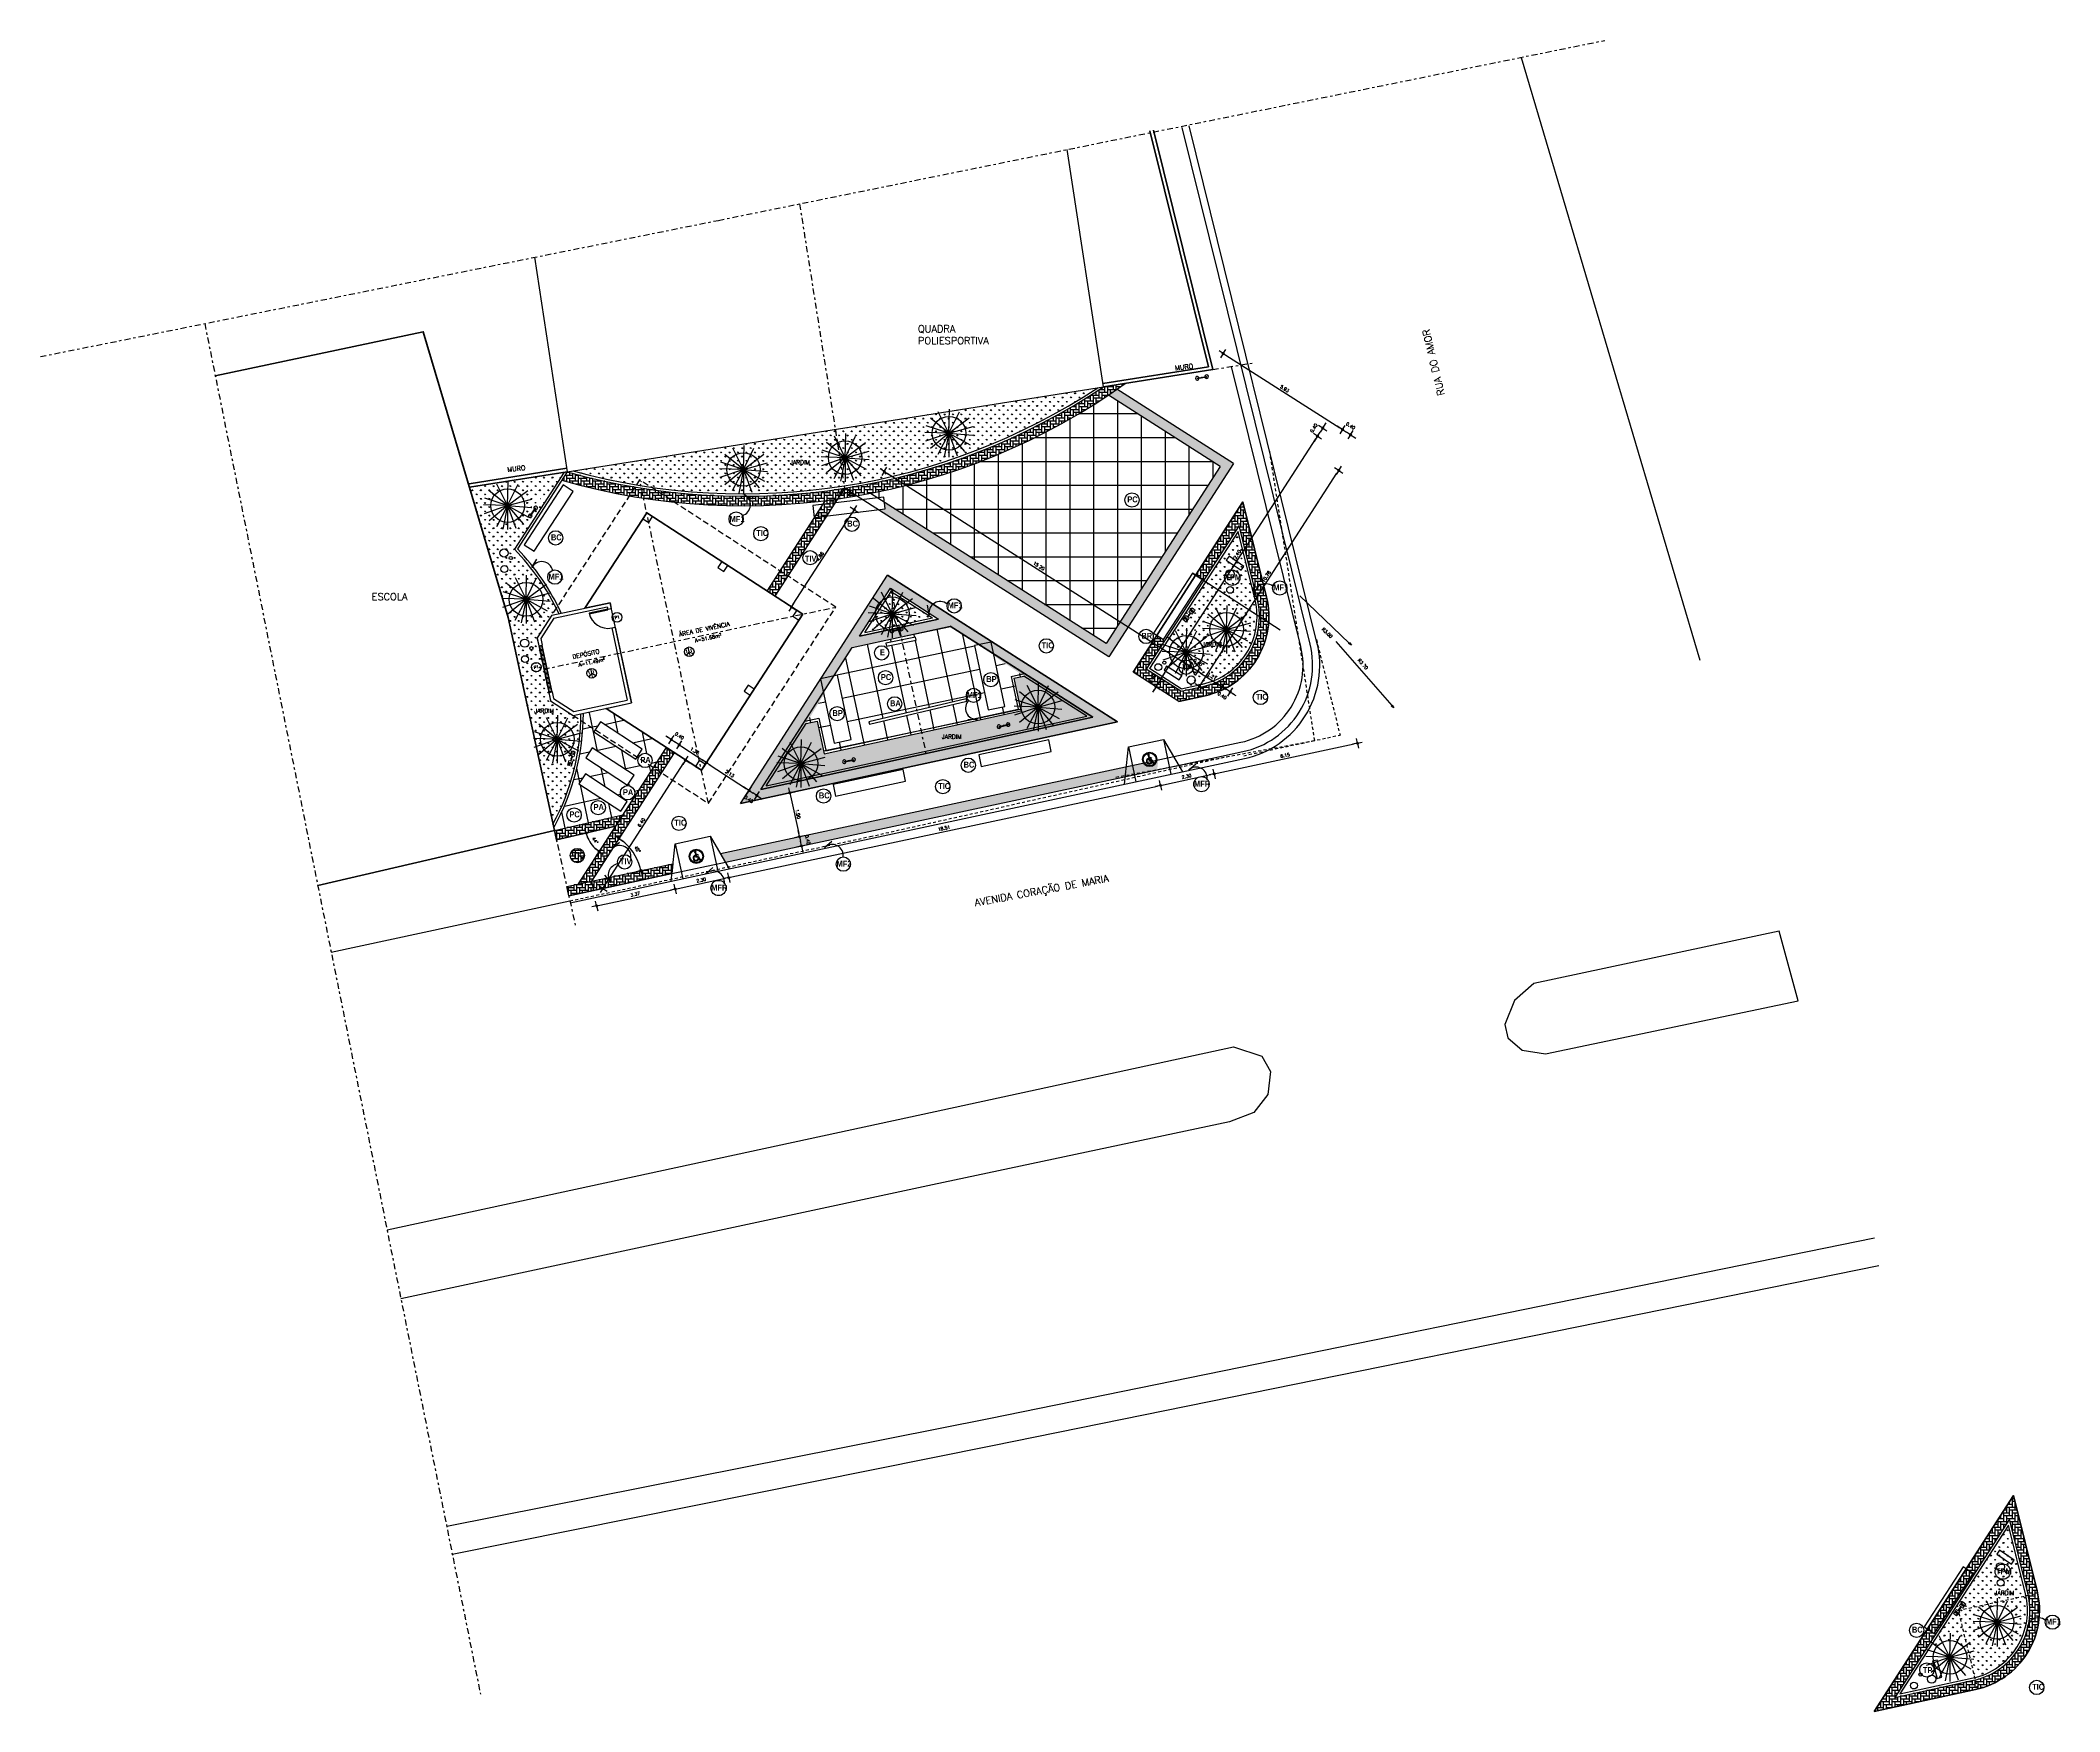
# Model space of a CAD drawing. Extents: x -599692 to 469028, y -9431878 to 9424999.
# Drawn here: x 2171.8 to 2256.5, y -517.4 to -447.3 of the extents above; entities that cross this region are included whole.
import ezdxf
from ezdxf.enums import TextEntityAlignment as Align

# ---------------------------------------------------------------- set-up
doc = ezdxf.new("R2010")
doc.units = 0
doc.header["$LTSCALE"] = 0.5
doc.header["$MEASUREMENT"] = 0
doc.header["$PDMODE"] = 34
for name, pattern in [('DASHDOT', [1, 0.5, -0.25, 0, -0.25]), ('DASHED', [0.75, 0.5, -0.25]), ('HIDDEN', [0.375, 0.25, -0.125])]:
    doc.linetypes.add(name, pattern=pattern)
doc.layers.get('0').update_dxf_attribs({"linetype": 'CONTINUOUS'})
doc.layers.get('DEFPOINTS').update_dxf_attribs({"linetype": 'CONTINUOUS'})
for name, color, linetype in [('1', 1, 'CONTINUOUS'), ('COTAS', 2, 'CONTINUOUS'), ('DEMOLIR', 253, 'HIDDEN'), ('EIXO', 253, 'DASHDOT'), ('HACH', 8, 'CONTINUOUS'), ('HACHURA', 253, 'CONTINUOUS'), ('LAY', 7, 'CONTINUOUS'), ('P01', 1, 'CONTINUOUS'), ('P1', 1, 'CONTINUOUS'), ('P15', 7, 'DASHDOT'), ('P2', 2, 'CONTINUOUS'), ('P3', 3, 'CONTINUOUS'), ('P6', 4, 'CONTINUOUS'), ('PROJEÇÃO', 1, 'DASHED'), ('PVISTA', 1, 'CONTINUOUS'), ('RAIOS', 250, 'HIDDEN'), ('TEXT', 3, 'CONTINUOUS'), ('TEXTO', 3, 'CONTINUOUS'), ('VEGETAÇÃO', 2, 'CONTINUOUS')]:
    doc.layers.add(name, color=color, linetype=linetype)
for name, color, linetype, lineweight in [('ALVENARIA', 4, 'CONTINUOUS', 40), ('Det', 3, 'CONTINUOUS', 9), ('MEIO-FIO', 253, 'CONTINUOUS', 20)]:
    doc.layers.add(name, color=color, linetype=linetype, lineweight=lineweight)
doc.styles.add('ARIAL', font='ARIALNB.TTF')
doc.styles.add('ROMANS', font='romans')
doc.dimstyles.new('BOLA50$0', dxfattribs={"dimscale": 0.5, "dimtxt": 0.25, "dimasz": 0.18, "dimexe": 0.18, "dimexo": 0.0625, "dimgap": 0.1, "dimtad": 1, "dimzin": 0, "dimdsep": 46, "dimtxsty": 'ROMANS', "dimblk1": 'BOLA', "dimblk2": 'BOLA', "dimsah": 1, "dimcen": 0.09, "dimse1": 1, "dimse2": 1, "dimclrt": 256, "dimadec": 0, "dimazin": 0, "dimtfac": 1, "dimtofl": 0, "dimtmove": 2, "dimatfit": 3, "dimldrblk": 'BOLA', "dimfxl": 1, "dimtolj": 1, "dimtzin": 0, "dimarcsym": 0})
doc.dimstyles.new('BOLA50$2', dxfattribs={"dimscale": 0.5, "dimtxt": 0.2, "dimasz": 0.18, "dimexe": 0.18, "dimexo": 0.0625, "dimgap": 0.2, "dimtad": 1, "dimzin": 4, "dimdsep": 46, "dimtxsty": 'ROMANS', "dimblk1": 'BOLA', "dimblk2": 'BOLA', "dimsah": 1, "dimcen": 0.09, "dimse1": 1, "dimse2": 1, "dimclrd": 256, "dimclrt": 3, "dimadec": 0, "dimazin": 0, "dimtfac": 1, "dimtofl": 0, "dimtmove": 2, "dimatfit": 3, "dimldrblk": 'BOLA', "dimfxl": 1, "dimtolj": 1, "dimtzin": 0, "dimarcsym": 0})
doc.dimstyles.new('BOLA50$4', dxfattribs={"dimscale": 0.5, "dimtxt": 0.17, "dimasz": 0.18, "dimexe": 0.18, "dimexo": 0.0625, "dimgap": 0.2, "dimtad": 1, "dimzin": 4, "dimdsep": 46, "dimtxsty": 'ROMANS', "dimblk1": 'OPEN30', "dimblk2": 'OPEN30', "dimsah": 1, "dimcen": 0.09, "dimse1": 1, "dimse2": 1, "dimclrd": 256, "dimclrt": 3, "dimadec": 0, "dimazin": 0, "dimtfac": 1, "dimtdec": 4, "dimtofl": 0, "dimtmove": 2, "dimatfit": 3, "dimldrblk": 'OPEN30', "dimfxl": 1, "dimtolj": 1, "dimtzin": 0, "dimarcsym": 0})
pattern_1 = [(90, (120.0618, -228.1136), (-0.176776695, 0.176776695), [0.046875, -0.30667839]), (45, (120.0618, -228.1136), (-0.176776695, 0.176776695), [0.046875, -0.203125]), (135, (120.0618, -228.1136), (-0.176776695, -0.176776695), [0.046875, -0.203125])]
pattern_2 = [(90, (120.0618, -228.11359), (-0.12, 0.12), [0.36, -0.12]), (180, (120.0618, -227.99359), (-0.12, 0.12), [0.36, -0.12])]
pattern_3 = [(12, (120.0618, -228.1136), (-0.2079117, 0.9781476), []), (102, (120.0618, -228.1136), (-0.9781476, -0.2079117), [])]
pattern_4 = [(90, (147.68335, -270.66319), (-0.12, 0.12), [0.36, -0.12]), (180, (147.68335, -270.54319), (-0.12, 0.12), [0.36, -0.12])]

# ---------------------------------------------------------------- blocks, each defined once
blk = doc.blocks.new('JARDIM')
at = {"layer": 'VEGETAÇÃO', "linetype": 'Continuous', "ltscale": 3}
for q in [(2252.508, -429.082), (2252.839, -428.816), (2253.311, -428.71), (2253.727, -428.816), (2254.14, -429.079), (2252.283, -429.683), (2252.302, -430.055), (2252.332, -429.405), (2252.511, -430.356), (2252.82, -430.608), (2253.088, -430.704), (2254.302, -429.442), (2253.289, -430.724), (2253.637, -430.662), (2254.173, -430.2), (2254.293, -429.796), (2253.943, -430.484)]:
    blk.add_line((2253.289, -429.717), q, dxfattribs=at)
blk.add_circle((2253.289, -429.717), 0.705, dxfattribs=at)
blk = doc.blocks.new('A$C44756B37')
at = {"layer": 'PVISTA'}
for p, q in [((0.13, 0.48), (0.14, 0.32)), ((0.15, 0.3), (0.15, 0.22)), ((0.15, 0.22), (0.29, 0.22)), ((0.16, 0.48), (0.16, 0.42)), ((0.16, 0.42), (0.3, 0.34)), ((0.17, 0.38), (0.18, 0.25)), ((0.17, 0.38), (0.29, 0.31)), ((0.18, 0.25), (0.31, 0.25)), ((0.3, 0.34), (0.29, 0.31)), ((0.29, 0.22), (0.3, 0.18)), ((0.31, 0.25), (0.37, 0.08)), ((0.32, 0.13), (0.36, 0.04)), ((0.36, 0.04), (0.42, 0.07)), ((0.37, 0.08), (0.41, 0.09)), ((0.41, 0.09), (0.42, 0.07))]:
    blk.add_line(p, q, dxfattribs=at)
blk.add_lwpolyline([(0.15, 0.3, 2.388986), (0.3, 0.18, -0.830114)], format="xyb", dxfattribs=at)
for centre, radius, start, end in [((0.16, 0.16), 0.163, 96.6867, 349.3931), ((0.14, 0.53), 0.0491, 284.7935, 250.3107)]:
    blk.add_arc(centre, radius, start, end, dxfattribs=at)
blk = doc.blocks.new('A$C6E743D22')
at = {"layer": '1', "ltscale": 3}
h = blk.add_hatch(color=256, dxfattribs=at)
h.paths.add_polyline_path([(0, 0.41, 1), (0.82, 0.41, 1)])
h.paths.add_polyline_path([(0.78, 0.41, -1), (0.04, 0.41, -1)], flags=16)
h.paths.add_polyline_path([(0.62, 0.24), (0.63, 0.21), (0.57, 0.19), (0.54, 0.28, -0.360974), (0.38, 0.15, -0.943286), (0.36, 0.47), (0.34, 0.63, -6.596073), (0.37, 0.63), (0.38, 0.57), (0.52, 0.49), (0.5, 0.46), (0.38, 0.53), (0.4, 0.39), (0.52, 0.39), (0.59, 0.23)], flags=0)
h.paths.add_polyline_path([(0.52, 0.32, -2.386956), (0.36, 0.45), (0.37, 0.37), (0.5, 0.37)], flags=0)
h = blk.add_hatch(color=256, dxfattribs=at)
h.paths.add_polyline_path([(0.37, 0.63), (0.38, 0.57), (0.52, 0.49), (0.5, 0.46), (0.38, 0.53), (0.4, 0.39), (0.52, 0.39), (0.59, 0.23), (0.62, 0.24), (0.63, 0.21), (0.57, 0.19), (0.54, 0.28, -0.360974), (0.38, 0.15, -0.943286), (0.36, 0.47), (0.34, 0.63, -6.596073)])
h.paths.add_polyline_path([(0.52, 0.32), (0.5, 0.37), (0.37, 0.37), (0.36, 0.45, 2.386956)])
at = {"layer": 'TEXT'}
for radius in [0.408, 0.368]:
    blk.add_circle((0.41, 0.41), radius, dxfattribs=at)
at = {"layer": 'HACH', "ltscale": 3}
blk.add_blockref('A$C44756B37', (0.22, 0.15), dxfattribs=at)
blk = doc.blocks.new('A$C206D7CE9')
at = {"layer": 'HACH', "ltscale": 3, "xscale": 5.510876380422942, "yscale": 5.510876380422942, "zscale": 5.510876380422942}
blk.add_blockref('A$C6E743D22', (0, 0), dxfattribs=at)
blk = doc.blocks.new('A$C53B24436')
at = {"layer": 'PVISTA', "xscale": 0.2675669915776192, "yscale": 0.2675669915776192, "zscale": 0.2675669915776192, "rotation": 16.99718398011538}
blk.add_blockref('A$C206D7CE9', (-0.07, 0.03), dxfattribs=at)
blk = doc.blocks.new('VIVÊNCIA')
at = {"layer": 'EIXO'}
for p, q in [((2146.98, -457.66), (2146.98, -443.789)), ((2141.394, -450.724), (2153.915, -450.724))]:
    blk.add_line(p, q, dxfattribs=at)
at = {"layer": 'P1'}
for p, q in [((2146.98, -445.203), (2143.608, -448.574)), ((2152.501, -450.724), (2146.98, -445.203)), ((2141.394, -449.724), (2141.394, -451.724)), ((2141.544, -449.924), (2141.394, -449.924)), ((2141.544, -450.124), (2141.394, -450.124)), ((2141.544, -450.324), (2141.394, -450.324)), ((2141.544, -451.724), (2141.544, -449.724)), ((2141.544, -450.524), (2141.394, -450.524)), ((2141.544, -450.724), (2141.394, -450.724)), ((2141.544, -450.924), (2141.394, -450.924)), ((2141.544, -451.124), (2141.394, -451.124)), ((2141.544, -451.324), (2141.394, -451.324)), ((2143.326, -451.31), (2143.171, -451.436)), ((2143.326, -451.31), (2143.326, -451.11)), ((2143.326, -451.31), (2143.481, -451.436)), ((2146.98, -456.246), (2152.501, -450.724)), ((2147.515, -451.277), (2147.36, -451.403)), ((2147.515, -451.277), (2147.515, -451.077)), ((2147.515, -451.277), (2147.67, -451.403)), ((2141.544, -451.524), (2141.394, -451.524)), ((2143.608, -452.874), (2146.98, -456.246))]:
    blk.add_line(p, q, dxfattribs=at)
for centre in [(2144.852, -449.235), (2141.105, -450.574), (2143.326, -451.31), (2147.515, -451.277)]:
    blk.add_circle(centre, 0.2, dxfattribs=at)
blk.add_arc((2144.544, -448.824), 0.8, 180, 270, dxfattribs=at)
at = {"layer": 'P2'}
blk.add_lwpolyline([(2146.98, -456.246), (2143.608, -452.874), (2144.694, -452.874), (2144.694, -448.574), (2143.608, -448.574), (2146.98, -445.203), (2152.501, -450.724), (2146.98, -456.246)], dxfattribs=at)
for points in [[(2144.544, -448.824), (2143.744, -448.824), (2143.744, -448.854), (2144.544, -448.854)], [(2141.514, -449.894), (2141.514, -449.754), (2141.424, -449.754), (2141.424, -449.894)], [(2141.514, -450.094), (2141.514, -449.954), (2141.424, -449.954), (2141.424, -450.094)], [(2141.514, -450.294), (2141.514, -450.154), (2141.424, -450.154), (2141.424, -450.294)], [(2141.514, -450.494), (2141.514, -450.354), (2141.424, -450.354), (2141.424, -450.494)], [(2141.514, -450.694), (2141.514, -450.554), (2141.424, -450.554), (2141.424, -450.694)], [(2141.514, -450.894), (2141.514, -450.754), (2141.424, -450.754), (2141.424, -450.894)], [(2141.514, -451.094), (2141.514, -450.954), (2141.424, -450.954), (2141.424, -451.094)], [(2141.514, -451.294), (2141.514, -451.154), (2141.424, -451.154), (2141.424, -451.294)], [(2141.514, -451.494), (2141.514, -451.354), (2141.424, -451.354), (2141.424, -451.494)], [(2141.514, -451.694), (2141.514, -451.554), (2141.424, -451.554), (2141.424, -451.694)]]:
    blk.add_lwpolyline(points, close=True, dxfattribs=at)
at = {"layer": 'P6'}
for p, q in [((2142.194, -448.574), (2141.394, -449.375)), ((2142.256, -448.724), (2141.544, -449.437)), ((2142.194, -448.574), (2144.694, -448.574)), ((2142.256, -448.724), (2144.544, -448.724)), ((2144.544, -448.724), (2144.544, -448.824)), ((2144.544, -448.824), (2144.694, -448.824)), ((2144.694, -448.574), (2144.694, -448.824)), ((2141.394, -449.375), (2141.394, -449.724)), ((2141.544, -449.437), (2141.544, -449.724)), ((2144.544, -449.624), (2144.544, -452.724)), ((2144.544, -449.624), (2144.694, -449.624)), ((2144.694, -449.624), (2144.694, -452.874)), ((2141.394, -449.724), (2141.544, -449.724)), ((2141.394, -451.724), (2141.394, -452.074)), ((2141.394, -451.724), (2141.544, -451.724)), ((2141.394, -452.074), (2142.194, -452.874)), ((2141.544, -451.724), (2141.544, -452.012)), ((2141.544, -452.012), (2142.256, -452.724)), ((2142.194, -452.874), (2144.694, -452.874)), ((2142.256, -452.724), (2144.544, -452.724))]:
    blk.add_line(p, q, dxfattribs=at)
for points in [[(2146.98, -445.627), (2147.192, -445.415), (2146.98, -445.203), (2146.767, -445.415)], [(2149.634, -448.282), (2149.846, -448.07), (2149.634, -447.858), (2149.422, -448.07)], [(2152.289, -450.937), (2152.501, -450.724), (2152.289, -450.512), (2152.077, -450.724)], [(2149.634, -453.591), (2149.846, -453.379), (2149.634, -453.167), (2149.422, -453.379)], [(2146.98, -456.246), (2147.192, -456.034), (2146.98, -455.822), (2146.767, -456.034)]]:
    blk.add_lwpolyline(points, close=True, dxfattribs=at)
at = {"layer": 'PROJEÇÃO'}
for p, q in [((2146.98, -443.789), (2142.194, -448.574)), ((2153.915, -450.724), (2146.98, -443.789)), ((2146.98, -457.66), (2153.915, -450.724)), ((2142.194, -452.874), (2146.98, -457.66))]:
    blk.add_line(p, q, dxfattribs=at)
at = {"layer": 'TEXTO', "color": 3, "style": 'ROMANS'}
for p in [(2143.167, -451.331), (2143.265, -451.486), (2143.36, -451.327), (2147.356, -451.298), (2147.454, -451.453), (2147.549, -451.294)]:
    blk.add_text('1', height=0.12, dxfattribs=at).set_placement(p)
at = {"layer": 'TEXTO', "width": 3.05792, "attachment_point": 1, "style": 'ROMANS'}
for s, insert, char_height in [('{\\C3;DEPÓSITO}', (2142.681, -450.383), 0.18), ('{\\C3;ÁREA DE VIVÊNCIA}', (2147.247, -450.391), 0.18), ('{\\C3;A=11.49m²}', (2142.854, -450.779), 0.15), ('{\\C3;A=51.68m²}', (2147.846, -450.799), 0.15)]:
    blk.add_mtext(s, dxfattribs=dict(at, insert=insert, char_height=char_height))
at = {"layer": 'TEXTO', "color": 3, "style": 'ROMANS'}
for tag, p in [('P8', (2144.854, -449.234)), ('C1', (2141.106, -450.573))]:
    blk.add_attdef(tag, text='', height=0.12, dxfattribs=at).set_placement(p, align=Align.MIDDLE_CENTER)
blk = doc.blocks.new('POSTE_pl')
at = {"layer": 'LAY'}
for p, q in [((768.3, -562.56), (769.1, -562.56)), ((768.3, -562.56), (768.3, -562.61)), ((768.3, -562.61), (769.1, -562.61)), ((768.7, -562.56), (768.7, -562.61)), ((769.1, -562.56), (769.1, -562.61))]:
    blk.add_line(p, q, dxfattribs=at)
blk.add_circle((768.7, -562.58), 0.03, dxfattribs=at)
for centre, start, end in [((768.3, -562.58), 9.5941, 350.4059), ((769.1, -562.58), 189.5941, 170.4059)]:
    blk.add_arc(centre, 0.15, start, end, dxfattribs=at)
blk = doc.blocks.new('FG')
at = {"layer": 'Det', "color": 7}
for p, q in [((-0.9, 0.57), (-1.74, 0.46)), ((-1.74, 0.46), (-1.65, -0.21)), ((-1.74, 0.46), (-1.65, -0.21)), ((-1.21, 0.5), (-1.71, 0.44)), ((-1.37, 0.38), (-1.71, 0.44)), ((-1.71, 0.44), (-1.63, -0.18)), ((-1.34, 0.01), (-1.39, 0.36)), ((-1.37, 0.38), (-1.21, 0.5)), ((-1.35, 0.36), (-1.3, 0.01)), ((-1.21, 0.5), (-1.13, -0.12)), ((-1.18, 0.54), (-1.09, -0.14)), ((-0.9, 0.57), (-0.81, -0.1)), ((-0.52, 0.33), (-0.86, 0.28)), ((-0.51, 0.23), (-0.85, 0.19)), ((-0.39, 0.35), (-0.05, 0.39)), ((-0.38, 0.25), (-0.04, 0.29)), ((-0.08, 0.68), (0.76, 0.78)), ((-0.08, 0.68), (0, 0)), ((0, 0), (0.84, 0.1)), ((0.2, 0.71), (0.28, 0.04)), ((0.23, 0.69), (0.73, 0.75)), ((0.42, 0.61), (0.23, 0.69)), ((0.23, 0.69), (0.31, 0.07)), ((0.47, 0.19), (0.31, 0.07)), ((0.31, 0.07), (0.81, 0.13)), ((0.4, 0.59), (0.44, 0.24)), ((0.42, 0.61), (0.73, 0.75)), ((0.49, 0.24), (0.44, 0.59)), ((0.47, 0.19), (0.81, 0.13)), ((0.73, 0.75), (0.81, 0.13)), ((0.76, 0.78), (0.84, 0.1)), ((0.76, 0.78), (0.84, 0.1)), ((-0.81, -0.1), (-1.65, -0.21)), ((-1.32, -0.04), (-1.63, -0.18)), ((-1.13, -0.12), (-1.63, -0.18)), ((-1.32, -0.04), (-1.13, -0.12))]:
    blk.add_line(p, q, dxfattribs=at)
for points in [[(-1.29, -0.04), (-1.34, -0.04), (-1.35, 0.01), (-1.3, 0.01)], [(0.45, 0.19), (0.5, 0.19), (0.49, 0.24), (0.44, 0.23)]]:
    blk.add_lwpolyline(points, close=True, dxfattribs=at)
blk.add_circle((-0.45, 0.29), 0.0829, dxfattribs=at)
for centre, start, end in [((-1.37, 0.36), 7.5067, 187.5067), ((0.42, 0.59), 7.0793, 187.0793)]:
    blk.add_arc(centre, 0.022, start, end, dxfattribs=at)
blk = doc.blocks.new('BOLA')
for q in [(-1.53, 0), (0, 1.53), (0, -1.53), (1.53, 0)]:
    blk.add_line((0, 0), q)
blk.add_circle((0, 0), 0.284)
blk = doc.blocks.new('*D354')
at = {"layer": 'COTAS', "color": 253, "linetype": 'ByBlock', "lineweight": -2, "transparency": 16777216}
for p, q in [((2198.166, -476.593), (2198.053, -476.519)), ((2198.726, -476.96), (2198.839, -477.034))]:
    blk.add_line(p, q, dxfattribs=at)
at = {"layer": 'DEFPOINTS', "color": 0, "transparency": 16777216}
for p in [(2198.059, -477.003, 23.401), (2198.395, -477.22, 23.401), (2198.613, -476.886)]:
    blk.add_point(p, dxfattribs=at)
at = {"layer": 'COTAS', "color": 253, "lineweight": -2, "transparency": 16777216, "xscale": 0.135, "yscale": 0.135, "zscale": 0.135}
for p, rotation in [((2198.279, -476.667), 326.8118607017123), ((2198.613, -476.886), 146.8118607017123)]:
    blk.add_blockref('BOLA', p, dxfattribs=dict(at, rotation=rotation))
at = {"layer": 'COTAS', "transparency": 16777216, "insert": (2198.618, -476.513), "char_height": 0.135, "attachment_point": 5, "rotation": 326.81186, "style": 'ROMANS'}
blk.add_mtext('\\A1;0.40', dxfattribs=at)
blk = doc.blocks.new('*D355')
at = {"layer": 'COTAS', "color": 253, "linetype": 'ByBlock', "lineweight": -2, "transparency": 16777216}
blk.add_line((2198.726, -476.96), (2199.639, -477.557), dxfattribs=at)
at = {"layer": 'DEFPOINTS', "color": 0, "transparency": 16777216}
for p in [(2198.395, -477.22, 23.401), (2199.541, -477.954, 22.689), (2199.752, -477.631)]:
    blk.add_point(p, dxfattribs=at)
at = {"layer": 'COTAS', "color": 253, "lineweight": -2, "transparency": 16777216, "xscale": 0.135, "yscale": 0.135, "zscale": 0.135}
for p, rotation in [((2198.613, -476.886), 146.8118607017123), ((2199.752, -477.631), 326.8118607017123)]:
    blk.add_blockref('BOLA', p, dxfattribs=dict(at, rotation=rotation))
at = {"layer": 'COTAS', "transparency": 16777216, "insert": (2199.261, -477.139), "char_height": 0.135, "attachment_point": 5, "rotation": 326.81186, "style": 'ROMANS'}
blk.add_mtext('\\A1;1.36', dxfattribs=at)
blk = doc.blocks.new('*D356')
at = {"layer": 'COTAS', "color": 253, "linetype": 'ByBlock', "lineweight": -2, "transparency": 16777216}
blk.add_line((2199.865, -477.705), (2201.425, -478.725), dxfattribs=at)
at = {"layer": 'DEFPOINTS', "color": 0, "transparency": 16777216}
for p in [(2199.541, -477.954, 22.689), (2201.538, -478.799), (2201.178, -479.348, 18.06)]:
    blk.add_point(p, dxfattribs=at)
at = {"layer": 'COTAS', "color": 253, "lineweight": -2, "transparency": 16777216, "xscale": 0.135, "yscale": 0.135, "zscale": 0.135}
for p, rotation in [((2199.752, -477.631), 146.8118607017123), ((2201.538, -478.799), 326.8118607017123)]:
    blk.add_blockref('BOLA', p, dxfattribs=dict(at, rotation=rotation))
at = {"layer": 'COTAS', "transparency": 16777216, "insert": (2200.723, -478.096), "char_height": 0.135, "attachment_point": 5, "rotation": 326.81186, "style": 'ROMANS'}
blk.add_mtext('\\A1;2.13', dxfattribs=at)
blk = doc.blocks.new('*D357')
at = {"layer": 'COTAS', "color": 253, "linetype": 'ByBlock', "lineweight": -2, "transparency": 16777216}
for p, q in [((2201.425, -478.725), (2201.312, -478.651)), ((2201.98, -479.088), (2202.093, -479.162))]:
    blk.add_line(p, q, dxfattribs=at)
at = {"layer": 'DEFPOINTS', "color": 0, "transparency": 16777216}
for p in [(2201.867, -479.014), (2202.038, -478.753, 7.756), (2201.178, -479.348, 18.06)]:
    blk.add_point(p, dxfattribs=at)
at = {"layer": 'COTAS', "color": 253, "lineweight": -2, "transparency": 16777216, "xscale": 0.135, "yscale": 0.135, "zscale": 0.135}
for p, rotation in [((2201.538, -478.799), 326.8118607017123), ((2201.867, -479.014), 146.8118607017123)]:
    blk.add_blockref('BOLA', p, dxfattribs=dict(at, rotation=rotation))
at = {"layer": 'COTAS', "transparency": 16777216, "insert": (2201.53, -479.17), "char_height": 0.135, "attachment_point": 5, "rotation": 326.81186, "style": 'ROMANS'}
blk.add_mtext('\\A1;0.40', dxfattribs=at)
blk = doc.blocks.new('*D359')
at = {"layer": 'COTAS', "color": 253, "linetype": 'ByBlock', "lineweight": -2, "transparency": 16777216}
blk.add_line((2203.281, -479.03), (2203.622, -480.605), dxfattribs=at)
at = {"layer": 'DEFPOINTS', "color": 0, "transparency": 16777216}
for p in [(2203.071, -478.938, 18.06), (2203.645, -480.738, 24.028), (2203.651, -480.737)]:
    blk.add_point(p, dxfattribs=at)
at = {"layer": 'COTAS', "color": 253, "lineweight": -2, "transparency": 16777216, "xscale": 0.135, "yscale": 0.135, "zscale": 0.135}
for p, rotation in [((2203.252, -478.898), 102.2402477408146), ((2203.651, -480.737), 282.2402477408147)]:
    blk.add_blockref('BOLA', p, dxfattribs=dict(at, rotation=rotation))
at = {"layer": 'COTAS', "transparency": 16777216, "insert": (2203.591, -479.788), "char_height": 0.135, "attachment_point": 5, "rotation": 282.24025, "style": 'ROMANS'}
blk.add_mtext('\\A1;1.90', dxfattribs=at)
blk = doc.blocks.new('*D360')
at = {"layer": 'COTAS', "color": 253, "linetype": 'ByBlock', "lineweight": -2, "transparency": 16777216}
for p, q in [((2203.622, -480.605), (2203.594, -480.473)), ((2203.764, -481.26), (2203.793, -481.392))]:
    blk.add_line(p, q, dxfattribs=at)
at = {"layer": 'DEFPOINTS', "color": 0, "transparency": 16777216}
for p in [(2203.645, -480.738, 24.028), (2203.729, -481.129, 24.028), (2203.736, -481.128)]:
    blk.add_point(p, dxfattribs=at)
at = {"layer": 'COTAS', "color": 253, "lineweight": -2, "transparency": 16777216, "xscale": 0.135, "yscale": 0.135, "zscale": 0.135}
for p, rotation in [((2203.651, -480.737), 282.2402477408147), ((2203.736, -481.128), 102.2402477408146)]:
    blk.add_blockref('BOLA', p, dxfattribs=dict(at, rotation=rotation))
at = {"layer": 'COTAS', "transparency": 16777216, "insert": (2204.001, -480.866), "char_height": 0.135, "attachment_point": 5, "rotation": 282.24025, "style": 'ROMANS'}
blk.add_mtext('\\A1;0.40', dxfattribs=at)
blk = doc.blocks.new('*D362')
at = {"layer": 'COTAS', "color": 253, "linetype": 'ByBlock', "lineweight": -2, "transparency": 16777216}
blk.add_arc((2194.926, -482.601), 2.127, 15.6976, 53.55728, dxfattribs=at)
at = {"layer": 'DEFPOINTS', "color": 0, "transparency": 16777216}
for p in [(2198.395, -477.22, 23.401), (2196.82, -481.632), (2194.926, -482.601, 23.401), (2198.349, -481.87, 24.028), (2183.889, -484.959, 24.028)]:
    blk.add_point(p, dxfattribs=at)
at = {"layer": 'COTAS', "color": 253, "lineweight": -2, "transparency": 16777216, "xscale": 0.135, "yscale": 0.135, "zscale": 0.135}
for p, rotation in [((2196.079, -480.813), 145.3758410770525), ((2197.006, -482.157), 283.8790427327523)]:
    blk.add_blockref('BOLA', p, dxfattribs=dict(at, rotation=rotation))
at = {"layer": 'COTAS', "color": 3, "transparency": 16777216, "insert": (2196.856, -481.269), "char_height": 0.135, "attachment_point": 5, "rotation": 304.62744, "style": 'ROMANS'}
blk.add_mtext('\\A1;45°', dxfattribs=at)
blk = doc.blocks.new('*D363')
at = {"layer": 'COTAS', "color": 253, "linetype": 'ByBlock', "lineweight": -2, "transparency": 16777216}
blk.add_arc((2195.931, -480.304), 1.255, 199.18978, 231.02627, dxfattribs=at)
at = {"layer": 'DEFPOINTS', "color": 0, "transparency": 16777216}
for p in [(2194.821, -480.888), (2195.931, -480.304, 24.028), (2195.931, -480.304, 24.028), (2183.53, -483.172, 24.028), (2194.374, -482.719, 24.028)]:
    blk.add_point(p, dxfattribs=at)
at = {"layer": 'COTAS', "color": 253, "lineweight": -2, "transparency": 16777216, "xscale": 0.135, "yscale": 0.135, "zscale": 0.135}
for p, rotation in [((2194.709, -480.587), 106.1057131552496), ((2195.251, -481.359), 324.1103373690398)]:
    blk.add_blockref('BOLA', p, dxfattribs=dict(at, rotation=rotation))
at = {"layer": 'COTAS', "color": 3, "transparency": 16777216, "insert": (2195.083, -480.901), "char_height": 0.135, "attachment_point": 5, "rotation": 305.10803, "style": 'ROMANS'}
blk.add_mtext('\\A1;44°', dxfattribs=at)
blk = doc.blocks.new('*D364')
at = {"layer": 'COTAS', "color": 253, "linetype": 'ByBlock', "lineweight": -2, "transparency": 16777216}
blk.add_line((2195.482, -482.799), (2198.804, -477.644), dxfattribs=at)
at = {"layer": 'DEFPOINTS', "color": 0, "transparency": 16777216}
for p in [(2198.395, -477.22, 23.401), (2198.877, -477.531), (2194.926, -482.601, 23.401)]:
    blk.add_point(p, dxfattribs=at)
at = {"layer": 'COTAS', "color": 253, "lineweight": -2, "transparency": 16777216, "xscale": 0.135, "yscale": 0.135, "zscale": 0.135}
for p, rotation in [((2198.877, -477.531), 57.19440007189176), ((2195.409, -482.912), 237.1944000718918)]:
    blk.add_blockref('BOLA', p, dxfattribs=dict(at, rotation=rotation))
at = {"layer": 'COTAS', "transparency": 16777216, "insert": (2197.023, -480.144), "char_height": 0.135, "attachment_point": 5, "rotation": 57.1944, "style": 'ROMANS'}
blk.add_mtext('\\A1;6.40', dxfattribs=at)
blk = doc.blocks.new('_OPEN30')
at = {"color": 0, "linetype": 'ByBlock'}
for p, q in [((-1, 0.27), (0, 0)), ((0, 0), (-1, -0.27)), ((0, 0), (-1, 0))]:
    blk.add_line(p, q, dxfattribs=at)
blk = doc.blocks.new('*D365')
at = {"layer": 'COTAS', "color": 253, "linetype": 'ByBlock', "lineweight": -2, "transparency": 16777216}
blk.add_line((2226.142, -472.557), (2228.49, -475.24), dxfattribs=at)
at = {"layer": 'DEFPOINTS', "color": 0, "transparency": 16777216}
for p in [(2226.142, -472.557, 24.028), (2228.578, -475.342, 24.028)]:
    blk.add_point(p, dxfattribs=at)
at = {"layer": 'COTAS', "color": 253, "lineweight": -2, "transparency": 16777216, "xscale": 0.135, "yscale": 0.135, "zscale": 0.135, "rotation": 311.1748749105023}
blk.add_blockref('_OPEN30', (2228.578, -475.342), dxfattribs=at)
at = {"layer": 'COTAS', "color": 3, "transparency": 16777216, "insert": (2227.282, -473.501), "char_height": 0.135, "attachment_point": 5, "rotation": 311.17487, "style": 'ROMANS'}
blk.add_mtext('\\A1;R3.70', dxfattribs=at)
blk = doc.blocks.new('*D366')
at = {"layer": 'COTAS', "color": 253, "linetype": 'ByBlock', "lineweight": -2, "transparency": 16777216}
blk.add_line((2203.396, -470.993), (2205.88, -467.139), dxfattribs=at)
at = {"layer": 'DEFPOINTS', "color": 0, "transparency": 16777216}
for p in [(2205.256, -466.576, 23.401), (2205.953, -467.026), (2202.625, -470.657, 23.401)]:
    blk.add_point(p, dxfattribs=at)
at = {"layer": 'COTAS', "color": 253, "lineweight": -2, "transparency": 16777216, "xscale": 0.135, "yscale": 0.135, "zscale": 0.135}
for p, rotation in [((2205.953, -467.026), 57.19440007188641), ((2203.323, -471.107), 237.1944000718864)]:
    blk.add_blockref('BOLA', p, dxfattribs=dict(at, rotation=rotation))
at = {"layer": 'COTAS', "transparency": 16777216, "insert": (2204.518, -468.989), "char_height": 0.135, "attachment_point": 5, "rotation": 57.1944, "style": 'ROMANS'}
blk.add_mtext('\\A1;4.86', dxfattribs=at)
blk = doc.blocks.new('*D367')
at = {"layer": 'COTAS', "color": 253, "linetype": 'ByBlock', "lineweight": -2, "transparency": 16777216}
blk.add_line((2207.326, -465.494), (2219.914, -473.518), dxfattribs=at)
at = {"layer": 'DEFPOINTS', "color": 0, "transparency": 16777216}
for p in [(2206.626, -466.342, 23.401), (2220.028, -473.59), (2219.441, -474.511, 23.401)]:
    blk.add_point(p, dxfattribs=at)
at = {"layer": 'COTAS', "color": 253, "lineweight": -2, "transparency": 16777216, "xscale": 0.135, "yscale": 0.135, "zscale": 0.135}
for p, rotation in [((2207.212, -465.421), 147.4865219688017), ((2220.028, -473.59), 327.4865219688017)]:
    blk.add_blockref('BOLA', p, dxfattribs=dict(at, rotation=rotation))
at = {"layer": 'COTAS', "transparency": 16777216, "insert": (2213.697, -469.386), "char_height": 0.135, "attachment_point": 5, "rotation": 327.48652, "style": 'ROMANS'}
blk.add_mtext('\\A1;15.20', dxfattribs=at)
blk = doc.blocks.new('*D368')
at = {"layer": 'COTAS', "color": 253, "linetype": 'ByBlock', "lineweight": -2, "transparency": 16777216}
for p, q in [((2219.914, -473.518), (2219.8, -473.445)), ((2220.478, -473.877), (2220.591, -473.949))]:
    blk.add_line(p, q, dxfattribs=at)
at = {"layer": 'DEFPOINTS', "color": 0, "transparency": 16777216}
for p in [(2220.364, -473.804), (2219.441, -474.511, 23.401), (2219.562, -475.062, 23.401)]:
    blk.add_point(p, dxfattribs=at)
at = {"layer": 'COTAS', "color": 253, "lineweight": -2, "transparency": 16777216, "xscale": 0.135, "yscale": 0.135, "zscale": 0.135}
for p, rotation in [((2220.028, -473.59), 327.4865219688017), ((2220.364, -473.804), 147.4865219688017)]:
    blk.add_blockref('BOLA', p, dxfattribs=dict(at, rotation=rotation))
at = {"layer": 'COTAS', "transparency": 16777216, "insert": (2220.365, -473.431), "char_height": 0.135, "attachment_point": 5, "rotation": 327.48652, "style": 'ROMANS'}
blk.add_mtext('\\A1;0.40', dxfattribs=at)
blk = doc.blocks.new('*D369')
at = {"layer": 'COTAS', "color": 253, "linetype": 'ByBlock', "lineweight": -2, "transparency": 16777216}
blk.add_line((2220.478, -473.877), (2221.266, -474.379), dxfattribs=at)
at = {"layer": 'DEFPOINTS', "color": 0, "transparency": 16777216}
for p in [(2219.562, -475.062, 23.401), (2221.108, -474.878, 3.779), (2221.38, -474.452)]:
    blk.add_point(p, dxfattribs=at)
at = {"layer": 'COTAS', "color": 253, "lineweight": -2, "transparency": 16777216, "xscale": 0.135, "yscale": 0.135, "zscale": 0.135}
for p, rotation in [((2220.364, -473.804), 147.4865219688017), ((2221.38, -474.452), 327.4865219688017)]:
    blk.add_blockref('BOLA', p, dxfattribs=dict(at, rotation=rotation))
at = {"layer": 'COTAS', "transparency": 16777216, "insert": (2220.948, -474.008), "char_height": 0.135, "attachment_point": 5, "rotation": 327.48652, "style": 'ROMANS'}
blk.add_mtext('\\A1;1.21', dxfattribs=at)
blk = doc.blocks.new('*D370')
at = {"layer": 'COTAS', "color": 253, "linetype": 'ByBlock', "lineweight": -2, "transparency": 16777216}
for p, q in [((2221.266, -474.379), (2221.152, -474.307)), ((2221.835, -474.742), (2221.949, -474.815))]:
    blk.add_line(p, q, dxfattribs=at)
at = {"layer": 'DEFPOINTS', "color": 0, "transparency": 16777216}
for p in [(2221.108, -474.878, 3.779), (2221.721, -474.669), (2221.968, -474.282, 3.124)]:
    blk.add_point(p, dxfattribs=at)
at = {"layer": 'COTAS', "color": 253, "lineweight": -2, "transparency": 16777216, "xscale": 0.135, "yscale": 0.135, "zscale": 0.135}
for p, rotation in [((2221.38, -474.452), 327.4865219688017), ((2221.721, -474.669), 147.4865219688017)]:
    blk.add_blockref('BOLA', p, dxfattribs=dict(at, rotation=rotation))
at = {"layer": 'COTAS', "transparency": 16777216, "insert": (2221.381, -474.826), "char_height": 0.135, "attachment_point": 5, "rotation": 327.48652, "style": 'ROMANS'}
blk.add_mtext('\\A1;0.40', dxfattribs=at)
blk = doc.blocks.new('*D371')
at = {"layer": 'COTAS', "color": 253, "linetype": 'ByBlock', "lineweight": -2, "transparency": 16777216}
blk.add_line((2221.538, -460.551), (2226.312, -463.595), dxfattribs=at)
at = {"layer": 'DEFPOINTS', "color": 0, "transparency": 16777216}
for p in [(2220.995, -461.152, 23.401), (2226.426, -463.667), (2225.997, -464.34, 23.401)]:
    blk.add_point(p, dxfattribs=at)
at = {"layer": 'COTAS', "color": 253, "lineweight": -2, "transparency": 16777216, "xscale": 0.135, "yscale": 0.135, "zscale": 0.135}
for p, rotation in [((2221.424, -460.479), 147.4865219688025), ((2226.426, -463.667), 327.4865219688025)]:
    blk.add_blockref('BOLA', p, dxfattribs=dict(at, rotation=rotation))
at = {"layer": 'COTAS', "transparency": 16777216, "insert": (2224.002, -461.953), "char_height": 0.135, "attachment_point": 5, "rotation": 327.48652, "style": 'ROMANS'}
blk.add_mtext('\\A1;5.93', dxfattribs=at)
blk = doc.blocks.new('*D372')
at = {"layer": 'COTAS', "color": 253, "linetype": 'ByBlock', "lineweight": -2, "transparency": 16777216}
for p, q in [((2226.312, -463.595), (2226.199, -463.522)), ((2226.879, -463.956), (2226.993, -464.028))]:
    blk.add_line(p, q, dxfattribs=at)
at = {"layer": 'DEFPOINTS', "color": 0, "transparency": 16777216}
for p in [(2226.765, -463.883), (2225.997, -464.34, 23.401), (2226.551, -464.219, 23.401)]:
    blk.add_point(p, dxfattribs=at)
at = {"layer": 'COTAS', "color": 253, "lineweight": -2, "transparency": 16777216, "xscale": 0.135, "yscale": 0.135, "zscale": 0.135}
for p, rotation in [((2226.426, -463.667), 327.4865219688025), ((2226.765, -463.883), 147.4865219688025)]:
    blk.add_blockref('BOLA', p, dxfattribs=dict(at, rotation=rotation))
at = {"layer": 'COTAS', "transparency": 16777216, "insert": (2226.765, -463.51), "char_height": 0.135, "attachment_point": 5, "rotation": 327.48652, "style": 'ROMANS'}
blk.add_mtext('\\A1;0.40', dxfattribs=at)
blk = doc.blocks.new('*D373')
at = {"layer": 'COTAS', "color": 253, "linetype": 'ByBlock', "lineweight": -2, "transparency": 16777216}
blk.add_line((2224.636, -470.633), (2226.703, -472.618), dxfattribs=at)
at = {"layer": 'DEFPOINTS', "color": 0, "transparency": 16777216}
for p in [(2224.636, -470.633, 24.028), (2226.8, -472.711, 24.028)]:
    blk.add_point(p, dxfattribs=at)
at = {"layer": 'COTAS', "color": 253, "lineweight": -2, "transparency": 16777216, "xscale": 0.135, "yscale": 0.135, "zscale": 0.135, "rotation": 316.1598628357586}
blk.add_blockref('_OPEN30', (2226.8, -472.711), dxfattribs=at)
at = {"layer": 'COTAS', "color": 3, "transparency": 16777216, "insert": (2225.786, -472.194), "char_height": 0.135, "attachment_point": 5, "rotation": 316.15986, "style": 'ROMANS'}
blk.add_mtext('\\A1;R3.00', dxfattribs=at)
blk = doc.blocks.new('*D374')
at = {"layer": 'COTAS', "color": 253, "linetype": 'ByBlock', "lineweight": -2, "transparency": 16777216}
for p, q in [((2218.898, -474), (2218.971, -473.886)), ((2218.535, -474.563), (2218.462, -474.676))]:
    blk.add_line(p, q, dxfattribs=at)
at = {"layer": 'DEFPOINTS', "color": 0, "transparency": 16777216}
for p in [(2218.825, -474.113), (2219.225, -474.847, 23.401), (2219.441, -474.511, 23.401)]:
    blk.add_point(p, dxfattribs=at)
at = {"layer": 'COTAS', "color": 253, "lineweight": -2, "transparency": 16777216, "xscale": 0.135, "yscale": 0.135, "zscale": 0.135}
for p, rotation in [((2218.608, -474.449), 57.19440007182569), ((2218.825, -474.113), 237.1944000718257)]:
    blk.add_blockref('BOLA', p, dxfattribs=dict(at, rotation=rotation))
at = {"layer": 'COTAS', "transparency": 16777216, "insert": (2218.452, -474.111), "char_height": 0.135, "attachment_point": 5, "rotation": 57.1944, "style": 'ROMANS'}
blk.add_mtext('\\A1;0.40', dxfattribs=at)
blk = doc.blocks.new('*D375')
at = {"layer": 'COTAS', "color": 253, "linetype": 'ByBlock', "lineweight": -2, "transparency": 16777216}
blk.add_line((2218.898, -474), (2225.307, -464.056), dxfattribs=at)
at = {"layer": 'DEFPOINTS', "color": 0, "transparency": 16777216}
for p in [(2225.38, -463.943), (2225.997, -464.34, 23.401), (2219.441, -474.511, 23.401)]:
    blk.add_point(p, dxfattribs=at)
at = {"layer": 'COTAS', "color": 253, "lineweight": -2, "transparency": 16777216, "xscale": 0.135, "yscale": 0.135, "zscale": 0.135}
for p, rotation in [((2225.38, -463.943), 57.19440007182573), ((2218.825, -474.113), 237.1944000718257)]:
    blk.add_blockref('BOLA', p, dxfattribs=dict(at, rotation=rotation))
at = {"layer": 'COTAS', "transparency": 16777216, "insert": (2221.983, -468.951), "char_height": 0.135, "attachment_point": 5, "rotation": 57.1944, "style": 'ROMANS'}
blk.add_mtext('\\A1;12.10', dxfattribs=at)
blk = doc.blocks.new('*D376')
at = {"layer": 'COTAS', "color": 253, "linetype": 'ByBlock', "lineweight": -2, "transparency": 16777216}
for p, q in [((2225.307, -464.056), (2225.234, -464.17)), ((2225.671, -463.492), (2225.745, -463.378))]:
    blk.add_line(p, q, dxfattribs=at)
at = {"layer": 'DEFPOINTS', "color": 0, "transparency": 16777216}
for p in [(2225.598, -463.605), (2225.997, -464.34, 23.401), (2226.551, -464.219, 23.401)]:
    blk.add_point(p, dxfattribs=at)
at = {"layer": 'COTAS', "color": 253, "lineweight": -2, "transparency": 16777216, "xscale": 0.135, "yscale": 0.135, "zscale": 0.135}
for p, rotation in [((2225.38, -463.943), 57.19440007182569), ((2225.598, -463.605), 237.1944000718257)]:
    blk.add_blockref('BOLA', p, dxfattribs=dict(at, rotation=rotation))
at = {"layer": 'COTAS', "transparency": 16777216, "insert": (2225.225, -463.603), "char_height": 0.135, "attachment_point": 5, "rotation": 57.1944, "style": 'ROMANS'}
blk.add_mtext('\\A1;0.40', dxfattribs=at)
blk = doc.blocks.new('*D377')
at = {"layer": 'COTAS', "color": 253, "linetype": 'ByBlock', "lineweight": -2, "transparency": 16777216}
blk.add_line((2220.503, -474.326), (2226.195, -465.495), dxfattribs=at)
at = {"layer": 'DEFPOINTS', "color": 0, "transparency": 16777216}
for p in [(2226.269, -465.381), (2226.948, -465.819, 23.401), (2221.108, -474.878, 23.401)]:
    blk.add_point(p, dxfattribs=at)
at = {"layer": 'COTAS', "color": 253, "lineweight": -2, "transparency": 16777216, "xscale": 0.135, "yscale": 0.135, "zscale": 0.135}
for p, rotation in [((2226.269, -465.381), 57.1944000718852), ((2220.429, -474.44), 237.1944000718852)]:
    blk.add_blockref('BOLA', p, dxfattribs=dict(at, rotation=rotation))
at = {"layer": 'COTAS', "transparency": 16777216, "insert": (2223.229, -469.833), "char_height": 0.135, "attachment_point": 5, "rotation": 57.1944, "style": 'ROMANS'}
blk.add_mtext('\\A1;10.78', dxfattribs=at)
blk = doc.blocks.new('*D379')
at = {"layer": 'COTAS', "color": 253, "linetype": 'ByBlock', "lineweight": -2, "transparency": 16777216}
blk.add_line((2198.572, -482.907), (2200.557, -482.483), dxfattribs=at)
at = {"layer": 'DEFPOINTS', "color": 0, "transparency": 16777216}
for p in [(2200.551, -481.808, 24.028), (2198.302, -482.289, 24.028), (2200.689, -482.455)]:
    blk.add_point(p, dxfattribs=at)
at = {"layer": 'COTAS', "color": 253, "lineweight": -2, "transparency": 16777216, "xscale": 0.135, "yscale": 0.135, "zscale": 0.135}
for p, rotation in [((2198.44, -482.935), 192.0604837379147), ((2200.689, -482.455), 12.06048373791468)]:
    blk.add_blockref('BOLA', p, dxfattribs=dict(at, rotation=rotation))
at = {"layer": 'COTAS', "transparency": 16777216, "insert": (2199.535, -482.556), "char_height": 0.135, "attachment_point": 5, "rotation": 12.06048, "style": 'ROMANS'}
blk.add_mtext('\\A1;2.30', dxfattribs=at)
blk = doc.blocks.new('*D380')
at = {"layer": 'COTAS', "color": 253, "linetype": 'ByBlock', "lineweight": -2, "transparency": 16777216}
blk.add_line((2200.821, -482.427), (2218.662, -478.615), dxfattribs=at)
at = {"layer": 'DEFPOINTS', "color": 0, "transparency": 16777216}
for p in [(2218.656, -477.94, 24.028), (2218.794, -478.587), (2200.551, -481.808, 24.028)]:
    blk.add_point(p, dxfattribs=at)
at = {"layer": 'COTAS', "color": 253, "lineweight": -2, "transparency": 16777216, "xscale": 0.135, "yscale": 0.135, "zscale": 0.135}
for p, rotation in [((2218.794, -478.587), 12.0604837379147), ((2200.689, -482.455), 192.0604837379147)]:
    blk.add_blockref('BOLA', p, dxfattribs=dict(at, rotation=rotation))
at = {"layer": 'COTAS', "transparency": 16777216, "insert": (2209.712, -480.381), "char_height": 0.135, "attachment_point": 5, "rotation": 12.06048, "style": 'ROMANS'}
blk.add_mtext('\\A1;18.51', dxfattribs=at)
blk = doc.blocks.new('*D381')
at = {"layer": 'COTAS', "color": 253, "linetype": 'ByBlock', "lineweight": -2, "transparency": 16777216}
blk.add_line((2218.926, -478.558), (2220.911, -478.134), dxfattribs=at)
at = {"layer": 'DEFPOINTS', "color": 0, "transparency": 16777216}
for p in [(2220.905, -477.46, 24.028), (2218.656, -477.94, 24.028), (2221.043, -478.106)]:
    blk.add_point(p, dxfattribs=at)
at = {"layer": 'COTAS', "color": 253, "lineweight": -2, "transparency": 16777216, "xscale": 0.135, "yscale": 0.135, "zscale": 0.135}
for p, rotation in [((2218.794, -478.587), 192.0604837379147), ((2221.043, -478.106), 12.0604837379147)]:
    blk.add_blockref('BOLA', p, dxfattribs=dict(at, rotation=rotation))
at = {"layer": 'COTAS', "transparency": 16777216, "insert": (2219.889, -478.207), "char_height": 0.135, "attachment_point": 5, "rotation": 12.06048, "style": 'ROMANS'}
blk.add_mtext('\\A1;2.30', dxfattribs=at)
blk = doc.blocks.new('*D382')
at = {"layer": 'COTAS', "color": 253, "linetype": 'ByBlock', "lineweight": -2, "transparency": 16777216}
blk.add_line((2221.175, -478.078), (2226.922, -476.85), dxfattribs=at)
at = {"layer": 'DEFPOINTS', "color": 0, "transparency": 16777216}
for p in [(2226.916, -476.175, 24.028), (2220.905, -477.46, 24.028), (2227.054, -476.822)]:
    blk.add_point(p, dxfattribs=at)
at = {"layer": 'COTAS', "color": 253, "lineweight": -2, "transparency": 16777216, "xscale": 0.135, "yscale": 0.135, "zscale": 0.135}
for p, rotation in [((2227.054, -476.822), 12.0604837379147), ((2221.043, -478.106), 192.0604837379147)]:
    blk.add_blockref('BOLA', p, dxfattribs=dict(at, rotation=rotation))
at = {"layer": 'COTAS', "transparency": 16777216, "insert": (2224.019, -477.325), "char_height": 0.135, "attachment_point": 5, "rotation": 12.06048, "style": 'ROMANS'}
blk.add_mtext('\\A1;6.15', dxfattribs=at)
blk = doc.blocks.new('*D383')
at = {"layer": 'COTAS', "color": 253, "linetype": 'ByBlock', "lineweight": -2, "transparency": 16777216}
blk.add_line((2195.28, -483.611), (2198.308, -482.964), dxfattribs=at)
at = {"layer": 'DEFPOINTS', "color": 0, "transparency": 16777216}
for p in [(2198.302, -482.289, 24.028), (2195.01, -482.992, 24.028), (2198.44, -482.935)]:
    blk.add_point(p, dxfattribs=at)
at = {"layer": 'COTAS', "color": 253, "lineweight": -2, "transparency": 16777216, "xscale": 0.135, "yscale": 0.135, "zscale": 0.135}
for p, rotation in [((2198.44, -482.935), 12.06048373791518), ((2195.148, -483.639), 192.0604837379151)]:
    blk.add_blockref('BOLA', p, dxfattribs=dict(at, rotation=rotation))
at = {"layer": 'COTAS', "transparency": 16777216, "insert": (2196.764, -483.148), "char_height": 0.135, "attachment_point": 5, "rotation": 12.06048, "style": 'ROMANS'}
blk.add_mtext('\\A1;3.37', dxfattribs=at)

msp = doc.modelspace()

# ---------------------------------------------------------------- hatches: boundary and pattern name
at = {"layer": 'HACHURA'}
h = msp.add_hatch(dxfattribs=at)
h.set_pattern_fill('NET', color=256, scale=8)
h.paths.add_polyline_path([(2221.303, -465.213), (2216.609, -462.221, -0.098876), (2206.626, -466.342), (2206.918, -466.529), (2207.192, -466.496), (2207.219, -466.72), (2216.513, -472.644)])
h.paths.add_polyline_path([(2217.298, -466.618, -1), (2217.898, -466.618, -1)], flags=16)
h.paths.add_polyline_path([(2217.337, -466.787), (2217.864, -466.787), (2217.864, -466.4), (2217.337, -466.4)], flags=24)
h = msp.add_hatch(dxfattribs=at)
h.set_pattern_fill('NET', color=256, scale=8, angle=12, style=0)
h.set_pattern_definition(pattern_3)
h.paths.add_polyline_path([(2205.87, -472.805), (2205.154, -473.985), (2205.245, -473.965), (2205.819, -476.665), (2205.115, -476.815), (2204.679, -474.767), (2203.939, -475.987), (2204.391, -475.888), (2204.684, -477.258), (2212.94, -475.467), (2212.647, -474.097), (2213.068, -474.006), (2211.823, -473.165), (2212.272, -475.275), (2211.568, -475.425), (2210.993, -472.725), (2211.13, -472.696), (2209.973, -471.915)])
h.paths.add_polyline_path([(2210.651, -474.962), (2210.674, -475.059), (2206.587, -476.024), (2206.564, -475.926)], flags=16)
h.paths.add_polyline_path([(2208.542, -472.502), (2207.307, -472.754), (2207.281, -472.626), (2208.516, -472.375)], flags=16)
h = msp.add_hatch(dxfattribs=at)
h.set_pattern_fill('NET', color=256, scale=8, angle=12, style=0)
h.set_pattern_definition(pattern_3)
h.paths.add_polyline_path([(2195.558, -475.392), (2194.59, -475.601), (2194.59, -475.958), (2195.076, -476.271), (2195.307, -475.92), (2197.061, -477.074), (2196.841, -477.409), (2196.894, -477.443, -0.845196), (2197.478, -477.541, -0.205316), (2197.385, -477.759), (2197.517, -477.844), (2198.059, -477.003)])
h = msp.add_hatch(dxfattribs=at)
h.set_pattern_fill('NET', color=256, scale=8, angle=12, style=0)
h.set_pattern_definition(pattern_3)
h.paths.add_polyline_path([(2193.349, -480.366), (2193.375, -480.485), (2196.242, -479.822), (2197.517, -477.844), (2197.385, -477.759, -0.659316), (2196.878, -477.541, -0.083896), (2196.894, -477.443), (2196.841, -477.409), (2196.786, -477.492), (2195.032, -476.338), (2195.076, -476.271), (2194.582, -475.953, -0.116701)])
h.paths.add_polyline_path([(2196.431, -479.258), (2196.156, -479.675), (2194.402, -478.521), (2194.677, -478.103)], flags=16)
h.paths.add_polyline_path([(2194.688, -477.425), (2194.963, -477.007), (2196.717, -478.161), (2196.443, -478.579)], flags=16)
h.paths.add_polyline_path([(2195.513, -479.519, -1), (2194.913, -479.519, -1)], flags=16)
h.paths.add_polyline_path([(2196.745, -478.896, -1), (2196.145, -478.896, -1)], flags=16)
h.paths.add_polyline_path([(2196.187, -479.059), (2196.709, -479.059), (2196.709, -478.684), (2196.187, -478.684)], flags=24)
h.paths.add_polyline_path([(2194.954, -479.681), (2195.477, -479.681), (2195.477, -479.306), (2194.954, -479.306)], flags=24)
h = msp.add_hatch(dxfattribs=at)
h.set_pattern_fill('AR-HBONE', color=256, scale=0.03, angle=45, style=0)
h.set_pattern_definition(pattern_2)
h.paths.add_polyline_path([(2194.039, -481.529, -1), (2194.639, -481.529, -1)], flags=16)
h.paths.add_polyline_path([(2194.078, -481.698), (2194.669, -481.698), (2194.669, -481.31), (2194.078, -481.31)], flags=24)
at = {"layer": 'P01'}
h = msp.add_hatch(dxfattribs=at)
h.set_pattern_fill('AR-HBONE', color=256, scale=0.03, angle=45, style=0)
h.set_pattern_definition(pattern_2)
h.paths.add_polyline_path([(2217.313, -461.735), (2216.4, -461.879, -0.108498), (2205.545, -466.128), (2206.049, -466.449, 0.112089)])
h = msp.add_hatch(dxfattribs=at)
h.set_pattern_fill('AR-HBONE', color=256, scale=0.03, angle=45)
h.paths.add_polyline_path([(2221.857, -465.092), (2216.969, -461.976, -0.003949), (2216.609, -462.221), (2221.303, -465.213), (2216.513, -472.644), (2207.219, -466.72), (2207.252, -466.992), (2206.957, -467.028), (2216.634, -473.196)])
h = msp.add_hatch(dxfattribs=at)
h.set_pattern_fill('AR-HBONE', color=256, scale=0.03, angle=45, style=0)
h.set_pattern_definition(pattern_2)
h.paths.add_polyline_path([(2205.256, -466.576), (2205.545, -466.128, -0.108462), (2193.913, -465.439), (2193.686, -465.79, 0.106324)])
h = msp.add_hatch(dxfattribs=at)
h.set_pattern_fill('AR-HBONE', color=256, scale=0.03, angle=45, style=0)
h.set_pattern_definition(pattern_2)
h.paths.add_polyline_path([(2205.256, -466.576, -0.00477), (2204.735, -466.647), (2202.289, -470.44), (2202.625, -470.657)])
h = msp.add_hatch(dxfattribs=at)
h.set_pattern_fill('AR-HBONE', color=256, scale=0.03, angle=45, style=0)
h.set_pattern_definition(pattern_2)
h.paths.add_polyline_path([(2206.049, -466.449), (2205.545, -466.128), (2205.256, -466.576, 0.007285)])
h = msp.add_hatch(dxfattribs=at)
h.set_pattern_fill('AR-HBONE', color=256, scale=0.03, angle=45)
h.paths.add_polyline_path([(2222.088, -467.687), (2222.769, -470.437, -0.255589), (2223.108, -470.142), (2222.254, -466.691), (2220.27, -469.769), (2220.606, -469.987)])
h.paths.add_polyline_path([(2223.243, -470.689), (2223.108, -470.142, 0.255589), (2222.769, -470.437), (2222.855, -470.785, -0.060626), (2222.943, -471.505), (2223.333, -471.758, 0.079399)])
h = msp.add_hatch(dxfattribs=at)
h.set_pattern_fill('AR-HBONE', color=256, scale=0.03, angle=45, style=0)
h.set_pattern_definition(pattern_2)
h.paths.add_polyline_path([(2207.351, -469.769), (2201.178, -479.348), (2216.996, -475.917)])
h.paths.add_polyline_path([(2209.49, -471.61), (2206.177, -472.329), (2207.474, -470.316)], flags=16)
h.paths.add_polyline_path([(2209.973, -471.915), (2215.962, -475.732), (2202.038, -478.753), (2205.87, -472.805)], flags=16)
h = msp.add_hatch(dxfattribs=at)
h.set_pattern_fill('AR-HBONE', color=256, scale=0.03, angle=45)
h.paths.add_polyline_path([(2223.333, -471.758), (2222.943, -471.505, -0.256376), (2221.555, -474.036), (2221.932, -474.263, 0.221371)])
h = msp.add_hatch(dxfattribs=at)
h.set_pattern_fill('AR-HBONE', color=256, scale=0.03, angle=45)
h.paths.add_polyline_path([(2218.2, -473.719), (2218.984, -472.502), (2218.93, -472.468), (2218.927, -472.473), (2218.645, -472.29), (2217.646, -473.841), (2219.568, -475.066), (2220.663, -474.828, 0.103203), (2221.932, -474.263), (2221.744, -474.15, 0.000308), (2221.555, -474.037, -0.088163), (2220.579, -474.437), (2219.644, -474.64)])
h = msp.add_hatch(dxfattribs=at)
h.set_pattern_fill('AR-HBONE', color=256, scale=0.03, angle=45, style=0)
h.set_pattern_definition(pattern_2)
h.paths.add_polyline_path([(2194.374, -482.719), (2194.926, -482.601), (2198.395, -477.22), (2198.059, -477.003)])
h = msp.add_hatch(dxfattribs=at)
h.set_pattern_fill('AR-HBONE', color=256, scale=0.03, angle=45, style=0)
h.set_pattern_definition(pattern_2)
h.paths.add_polyline_path([(2218.656, -477.94), (2218.702, -477.521), (2200.337, -481.445), (2200.551, -481.808)])
h = msp.add_hatch(dxfattribs=at)
h.set_pattern_fill('AR-HBONE', color=256, scale=0.03, angle=45, style=0)
h.paths.add_polyline_path([(2195.931, -480.304), (2196.242, -479.822), (2193.375, -480.485), (2193.465, -480.875)])
h = msp.add_hatch(dxfattribs=at)
h.set_pattern_fill('AR-HBONE', color=256, scale=0.03, angle=45, style=0)
h.paths.add_polyline_path([(2198.302, -482.289), (2198.349, -481.87), (2193.891, -482.822), (2193.977, -483.213)])
h = msp.add_hatch(dxfattribs=at)
h.set_pattern_fill('AR-HBONE', color=256, scale=0.03, angle=45, style=0)
h.set_pattern_definition(pattern_4)
h.paths.add_polyline_path([(2254.701, -508.902), (2254.569, -508.369), (2248.73, -517.427), (2249.283, -517.307)])
h = msp.add_hatch(dxfattribs=at)
h.set_pattern_fill('AR-HBONE', color=256, scale=0.03, angle=45, style=0)
h.set_pattern_definition(pattern_4)
h.paths.add_polyline_path([(2254.701, -508.902), (2254.403, -509.364), (2255.17, -512.462, -0.414214), (2252.978, -516.095), (2253.074, -516.483, 0.414214), (2255.558, -512.366)])
h = msp.add_hatch(dxfattribs=at)
h.set_pattern_fill('AR-HBONE', color=256, scale=0.03, angle=45, style=0)
h.set_pattern_definition(pattern_4)
h.paths.add_polyline_path([(2253.074, -516.483), (2252.978, -516.095), (2249.59, -516.831), (2249.283, -517.307)])
at = {"layer": 'VEGETAÇÃO'}
h = msp.add_hatch(dxfattribs=at)
h.set_pattern_fill('GRASS', color=256, scale=0.25, style=0)
h.set_pattern_definition(pattern_1)
h.paths.add_polyline_path([(2205.154, -463.658), (2205.529, -466.029, 0.106455), (2216.162, -461.917)])
h = msp.add_hatch(dxfattribs=at)
h.set_pattern_fill('GRASS', color=256, scale=0.25, style=0)
h.set_pattern_definition(pattern_1)
h.paths.add_polyline_path([(2201.306, -466.046), (2201.306, -466.361, 0.039177), (2205.529, -466.029), (2205.452, -465.54, -0.366075), (2204.864, -464.845, -0.279417), (2205.243, -464.22), (2205.154, -463.658), (2194.147, -465.4, 0.025205), (2196.811, -465.987), (2196.932, -465.799), (2197.358, -466.073, 0.036602), (2201.306, -466.361)])
h = msp.add_hatch(dxfattribs=at)
h.set_pattern_fill('GRASS', color=256, scale=0.25, style=0)
h.set_pattern_definition(pattern_1)
h.paths.add_polyline_path([(2193.781, -465.458), (2189.813, -466.086), (2191.199, -470.752), (2191.484, -470.761, -0.707751), (2192.752, -470.362), (2192.928, -470.23, 0.050207), (2191.701, -468.685)])
h.paths.add_polyline_path([(2192.692, -466.653), (2192.625, -466.75, -0.301511), (2192.615, -466.763), (2192.548, -466.86, -1.278017), (2192.424, -466.936), (2192.115, -466.912, -0.961477), (2190.707, -466.856, -1), (2192.117, -466.856, -0.01964), (2192.115, -466.912), (2192.424, -466.936, -0.655499), (2192.528, -466.845), (2192.595, -466.749, -0.301511), (2192.604, -466.735), (2192.672, -466.639, -11.91608)], flags=16)
h.paths.add_polyline_path([(2191.437, -468.844, -1), (2191.092, -468.844, -1)], flags=16)
h.paths.add_polyline_path([(2191.612, -469.055, -1), (2191.48, -469.055, -1)], flags=16)
h.paths.add_polyline_path([(2191.417, -469.517, -1), (2191.128, -469.517, -1)], flags=16)
h = msp.add_hatch(dxfattribs=at)
h.set_pattern_fill('GRASS', color=256, scale=0.25, style=0)
h.set_pattern_definition([(90, (115.368, -229.02533), (-0.176776695, 0.176776695), [0.046875, -0.30667839]), (45, (115.368, -229.02533), (-0.176776695, 0.176776695), [0.046875, -0.203125]), (135, (115.368, -229.02533), (-0.176776695, -0.176776695), [0.046875, -0.203125])])
edge = h.paths.add_edge_path()
edge.add_line((2218.857, -472.923), (2218.338, -473.689))
edge.add_arc((2219.242, -473.733), 0.905, -62.26691, 177.23996, ccw=False)
edge.add_line((2219.663, -474.534), (2220.639, -474.36))
edge.add_arc((2219.942, -471.545), 2.9, 283.89731, 373.89731)
edge.add_line((2222.758, -470.848), (2222.047, -467.975))
edge.add_line((2222.047, -467.975), (2218.857, -472.923))
edge = h.paths.add_edge_path(flags=16)
edge.add_arc((2221.714, -470.389), 0.144, 0, 360)
edge = h.paths.add_edge_path(flags=16)
edge.add_arc((2221.565, -472.046), 0.705, 0, 360)
edge = h.paths.add_edge_path(flags=16)
edge.add_arc((2221.706, -469.717), 0.172, 0, 360)
edge = h.paths.add_edge_path(flags=16)
edge.add_arc((2221.987, -469.927), 0.0664, 0, 360)
h = msp.add_hatch(dxfattribs=at)
h.set_pattern_fill('GRASS', color=256, scale=0.25, style=0)
h.set_pattern_definition(pattern_1)
h.paths.add_polyline_path([(2191.644, -471.233), (2191.401, -471.432), (2191.436, -471.55), (2191.961, -473.97), (2192.939, -473.758), (2192.653, -472.439), (2193.465, -471.179, 0.01864), (2193.115, -470.534), (2192.869, -470.601, -0.066446), (2192.894, -470.785, -0.704095)])
h.paths.add_polyline_path([(2192.303, -472.622, -1), (2191.959, -472.622, -1)], flags=16)
h.paths.add_polyline_path([(2192.479, -472.832, -1), (2192.346, -472.832, -1)], flags=16)
h.paths.add_polyline_path([(2192.284, -473.294, -1), (2191.995, -473.294, -1)], flags=16)
h = msp.add_hatch(dxfattribs=at)
h.set_pattern_fill('GRASS', color=256, scale=0.25, style=0)
h.set_pattern_definition(pattern_1)
h.paths.add_polyline_path([(2207.504, -470.454), (2206.392, -472.18), (2209.233, -471.564)])
h = msp.add_hatch(dxfattribs=at)
h.set_pattern_fill('GRASS', color=256, scale=0.25, style=0)
h.set_pattern_definition(pattern_1)
h.paths.add_polyline_path([(2204.684, -477.258), (2204.391, -475.888), (2203.939, -475.987), (2204.679, -474.767), (2204.661, -474.682), (2202.038, -478.753), (2215.962, -475.732), (2211.806, -473.083), (2211.823, -473.165), (2213.068, -474.006), (2212.647, -474.097), (2212.94, -475.467)])
h = msp.add_hatch(dxfattribs=at)
h.set_pattern_fill('GRASS', color=256, scale=0.25, style=0)
h.set_pattern_definition(pattern_1)
h.paths.add_polyline_path([(2194.484, -475.89), (2193.224, -475.078), (2192.939, -473.758), (2191.961, -473.97), (2193.316, -480.216, 0.115257)])
h = msp.add_hatch(dxfattribs=at)
h.set_pattern_fill('GRASS', color=256, scale=0.25, style=0)
h.set_pattern_definition([(90, (147.68335, -270.6632), (-0.176776695, 0.176776695), [0.046875, -0.30667839]), (45, (147.68335, -270.6632), (-0.176776695, 0.176776695), [0.046875, -0.203125]), (135, (147.68335, -270.6632), (-0.176776695, -0.176776695), [0.046875, -0.203125])])
h.paths.add_polyline_path([(2251.173, -514.56), (2251.353, -514.707, -0.487874), (2252.464, -514.728), (2252.613, -514.617), (2252.954, -515.998, 0.414214), (2255.073, -512.486), (2254.362, -509.613)])
h.paths.add_polyline_path([(2253.885, -512.027, -1), (2254.174, -512.027, -1)], flags=16)
h.paths.add_polyline_path([(2254.585, -513.683, -1), (2253.175, -513.683, -1)], flags=16)
h.paths.add_polyline_path([(2253.849, -511.354, -1), (2254.193, -511.354, -1)], flags=16)
h.paths.add_polyline_path([(2254.236, -511.565, -1), (2254.369, -511.565, -1)], flags=16)

# ---------------------------------------------------------------- linework, layer by layer
at = {"linetype": 'Continuous', "elevation": 23.401}
msp.add_lwpolyline([(2192.545, -456.442), (2193.909, -465.438), (2216.4, -461.879), (2214.885, -451.922)], dxfattribs=at)
at = {"layer": 'ALVENARIA'}
for p, q in [((2220.802, -461.031, 23.401), (2218.354, -451.138, 23.401)), ((2220.987, -461.153, 23.401), (2218.501, -451.108, 23.401)), ((2216.381, -461.73, 23.401), (2220.802, -461.031, 23.401)), ((2216.405, -461.878, 23.401), (2220.987, -461.153, 23.401)), ((2189.795, -465.937, 23.401), (2193.89, -465.289, 23.401)), ((2189.818, -466.085, 23.401), (2193.914, -465.437, 23.401))]:
    msp.add_line(p, q, dxfattribs=at)
at = {"layer": 'ALVENARIA', "elevation": 22.939}
for points in [[(2193.375, -480.485), (2191.436, -471.55), (2187.875, -459.562), (2179.154, -461.42)], [(2183.451, -482.78), (2193.375, -480.485)]]:
    msp.add_lwpolyline(points, dxfattribs=at)
at = {"layer": 'DEMOLIR'}
for p, q in [((2225.264, -476.705, 23.401), (2223.368, -464.531, 23.401)), ((2225.332, -472.469, 23.401), (2226.324, -476.478, 23.401)), ((2216.921, -478.242, 23.401), (2225.264, -476.705, 23.401)), ((2222.285, -477.341, 23.401), (2226.324, -476.478, 23.401)), ((2206.621, -480.731, 24.028), (2221.615, -477.37, 24.028)), ((2194.025, -483.43, 24.028), (2206.621, -480.731, 24.028))]:
    msp.add_line(p, q, dxfattribs=at)
at = {"layer": 'EIXO'}
for p, q in [((2203.658, -454.201, 23.401), (2205.545, -466.128, 23.401)), ((2207.474, -470.316, 23.016), (2208.956, -477.252, 24.028))]:
    msp.add_line(p, q, dxfattribs=at)
at = {"layer": 'MEIO-FIO', "elevation": 22.142}
msp.add_lwpolyline([(2241.415, -473.342), (2233.916, -448.059)], dxfattribs=at)
at = {"layer": 'P01'}
msp.add_line((2220.141, -469.685, -0.627), (2223.813, -472.07, -0.627), dxfattribs=at)
for points, elevation in [([(2193.465, -480.875), (2193.375, -480.485), (2196.242, -479.822), (2195.931, -480.304), (2193.465, -480.875)], 22.939), ([(2193.977, -483.213), (2193.891, -482.822), (2198.349, -481.87), (2198.302, -482.289), (2193.977, -483.213)], 24.028)]:
    msp.add_lwpolyline(points, dxfattribs=dict(at, elevation=elevation))
at = {"layer": 'P1'}
for p, q in [((2233.916, -448.059, 22.142), (2241.415, -473.342, 22.142)), ((2224.679, -472.762, 24.028), (2221.774, -461.021, 24.028)), ((2221.303, -465.213, 22.774), (2216.609, -462.221, 22.774)), ((2221.857, -465.092, 22.774), (2216.969, -461.976, 22.774)), ((2221.303, -465.213, 22.774), (2216.513, -472.644, 22.774)), ((2221.857, -465.092, 22.774), (2216.634, -473.196, 22.774)), ((2201.324, -466.394), (2201.687, -466.571)), ((2205.545, -466.128, 23.401), (2202.625, -470.657, 23.401)), ((2216.634, -473.196, 23.401), (2205.545, -466.128, 23.401)), ((2216.513, -472.644, 23.401), (2206.626, -466.342, 23.401)), ((2204.735, -466.647, 23.401), (2202.289, -470.44, 23.401)), ((2222.254, -466.691, 22.774), (2217.646, -473.841, 22.774)), ((2223.243, -470.689, 23.401), (2222.254, -466.691, 23.401)), ((2192.432, -469.451), (2192.634, -469.101)), ((2201.178, -479.348, 22.689), (2207.351, -469.769, 22.689)), ((2216.996, -475.917, 23.401), (2207.351, -469.769, 23.401)), ((2222.748, -470.686, -0.627), (2222.685, -470.286, -0.627)), ((2209.092, -471.433), (2209.029, -471.033)), ((2205.87, -472.805, 14.015), (2209.973, -471.915, 11.171)), ((2213.087, -473.9, 23.401), (2209.973, -471.915, 23.401)), ((2203.877, -475.898, 22.689), (2205.87, -472.805, 22.689)), ((2219.568, -475.066, 23.401), (2217.646, -473.841, 23.401)), ((2219.568, -475.066, 0.966), (2220.663, -474.828, 0.207)), ((2201.178, -479.348, 18.06), (2216.996, -475.917, 7.098)), ((2211.117, -475.822), (2210.714, -475.836)), ((2198.059, -477.003, 23.401), (2194.374, -482.719, 23.401)), ((2198.395, -477.22, 23.401), (2194.926, -482.601, 23.401)), ((2200.337, -481.445, 24.028), (2222.165, -476.781, 24.028)), ((2219.971, -477.943), (2220.277, -477.679)), ((2193.375, -480.485, 22.939), (2196.242, -479.822, 22.939)), ((2193.465, -480.875, 22.939), (2195.931, -480.304, 22.939)), ((2195.8, -481.23), (2196.106, -480.967)), ((2204.708, -481.186), (2205.015, -480.922)), ((2193.891, -482.822, 24.028), (2198.349, -481.87, 24.028)), ((2194.926, -482.601, 23.401), (2195.01, -482.992, 24.028)), ((2195.758, -482.661), (2195.494, -482.354)), ((2199.72, -482.296), (2200.026, -482.033)), ((2254.569, -508.369, 23.401), (2248.73, -517.427, 23.401)), ((2255.558, -512.366, 24.028), (2254.569, -508.369, 24.028)), ((2248.73, -517.427, 3.779), (2252.979, -516.505, 0.834))]:
    msp.add_line(p, q, dxfattribs=at)
for points, elevation in [([(2217.646, -473.841), (2222.254, -466.691), (2223.243, -470.689, -0.42271), (2220.663, -474.828), (2219.568, -475.066)], 22.774), ([(2248.73, -517.427), (2254.569, -508.369), (2255.558, -512.366, -0.42271), (2252.979, -516.505), (2248.73, -517.427)], 23.401)]:
    msp.add_lwpolyline(points, format="xyb", dxfattribs=dict(at, elevation=elevation))
for points, elevation in [([(2201.178, -479.348), (2207.351, -469.769), (2216.996, -475.917), (2201.178, -479.348)], 18.06), ([(2209.49, -471.61), (2206.177, -472.329), (2207.474, -470.316), (2209.49, -471.61)], 5.725), ([(2215.962, -475.732), (2202.038, -478.753), (2205.87, -472.805), (2209.973, -471.915), (2215.962, -475.732)], 7.756)]:
    msp.add_lwpolyline(points, dxfattribs=dict(at, elevation=elevation))
for centre, radius in [((2217.598, -466.618), 0.3), ((2200.999, -467.416), 0.3), ((2205.852, -467.635), 0.3), ((2193.426, -468.21), 0.3), ((2202.033, -468.03), 0.3), ((2204.099, -469.041), 0.3), ((2193.396, -469.852), 0.3), ((2221.805, -469.881, -0.627), 0.32), ((2210.141, -471.059), 0.3), ((2223.797, -470.312, -0.627), 0.3), ((2214.006, -472.737), 0.3), ((2218.19, -472.341, -0.627), 0.3), ((2207.098, -473.03), 0.3), ((2219.873, -473.633), 0.3), ((2207.263, -474.071), 0.3), ((2211.682, -474.154), 0.3), ((2207.648, -475.168), 0.3), ((2210.952, -474.814), 0.3), ((2222.987, -474.898, -0.627), 0.3), ((2205.233, -475.579), 0.3), ((2197.178, -477.541), 0.3), ((2210.733, -477.743), 0.3), ((2209.665, -478.64), 0.3), ((2220.511, -478.535), 0.32), ((2195.213, -479.519), 0.3), ((2196.445, -478.896), 0.3), ((2204.664, -479.034), 0.3), ((2194.201, -479.828), 0.3), ((2198.6, -480.176), 0.3), ((2194.339, -481.529), 0.3), ((2196.322, -481.794), 0.3), ((2205.494, -481.889), 0.3), ((2200.261, -482.889), 0.32), ((2254.12, -511.558), 0.32), ((2250.505, -514.018), 0.3), ((2256.203, -513.676), 0.3), ((2250.935, -515.682), 0.3), ((2255.545, -516.413), 0.3)]:
    msp.add_circle(centre, radius, dxfattribs=at)
for centre, radius, start, end in [((2201.298, -439.286, 23.401), 27.575, 253.97507, 305.50324), ((2201.13, -466.82), 0.469, 285.44062, 65.59807), ((2192.845, -469.673), 0.469, 11.50595, 151.6634), ((2219.943, -471.506, 23.401), 3.4, 282.24025, 13.89731), ((2223.208, -470.599, -0.627), 0.469, 50.42907, 190.58652), ((2209.552, -471.346), 0.469, 50.42907, 190.58652), ((2221.475, -473.554, 24.028), 3.3, 282.06048, 13.89731), ((2211.087, -475.354), 0.469, 133.54402, 273.70147), ((2220.286, -478.289), 0.469, 352.17094, 132.32839), ((2196.116, -481.577), 0.469, 352.17094, 132.32839), ((2205.024, -481.532), 0.469, 352.17094, 132.32839), ((2196.104, -482.345), 0.469, 98.42694, 222.32839), ((2200.035, -482.643), 0.469, 352.17094, 132.32839), ((2252.258, -513.183, 24.028), 3.4, 282.24025, 13.89731), ((2255.614, -513.964), 0.469, 50.42907, 190.58652)]:
    msp.add_arc(centre, radius, start, end, dxfattribs=at)
at = {"layer": 'P15'}
for p, q in [((2178.711, -459.222, -9.313), (2190.275, -516.7)), ((2220.987, -461.153, 23.401), (2222.674, -460.869, 23.401)), ((2193.375, -480.485, 22.939), (2194.25, -484.448, 1.756))]:
    msp.add_line(p, q, dxfattribs=at)
msp.add_lwpolyline([(2171.818, -460.607), (2200.252, -454.893), (2237.426, -447.347)], dxfattribs=at)
at = {"layer": 'P2'}
for points in [[(2194.165, -466.258), (2193.747, -465.985), (2192.106, -468.497), (2192.525, -468.77)], [(2207.252, -466.992), (2207.192, -466.496), (2204.214, -466.853), (2204.273, -467.349)], [(2208.516, -472.375), (2207.281, -472.626), (2207.307, -472.754), (2208.542, -472.502)], [(2210.993, -472.725), (2211.568, -475.425), (2212.272, -475.275), (2211.698, -472.575)], [(2204.54, -474.115), (2205.115, -476.815), (2205.819, -476.665), (2205.245, -473.965)], [(2210.651, -474.962), (2206.564, -475.926), (2206.587, -476.024), (2210.674, -475.059)], [(2214.212, -477.164), (2214.108, -476.675), (2211.174, -477.3), (2211.278, -477.789)], [(2194.402, -478.521), (2196.156, -479.675), (2196.431, -479.258), (2194.677, -478.103)], [(2208.104, -478.416), (2208, -477.927), (2205.066, -478.552), (2205.17, -479.041)], [(2252.876, -511.635), (2252.457, -511.362), (2250.822, -513.878), (2251.242, -514.151)]]:
    msp.add_lwpolyline(points, close=True, dxfattribs=at)
for points, elevation in [([(2220.561, -469.958), (2220.141, -469.685), (2218.507, -472.201), (2218.927, -472.473)], -0.627), ([(2195.032, -476.338), (2196.786, -477.492), (2197.061, -477.074), (2195.307, -475.92)], 22.689), ([(2194.688, -477.425), (2196.443, -478.579), (2196.717, -478.161), (2194.963, -477.007)], 22.689)]:
    msp.add_lwpolyline(points, close=True, dxfattribs=dict(at, elevation=elevation))
at = {"layer": 'P3'}
for p, q in [((2225.067, -472.666, 24.028), (2219.705, -450.994, 24.028)), ((2225.358, -472.593, 24.028), (2219.999, -450.934, 24.028)), ((2225.358, -472.593, 24.028), (2219.999, -450.934, 24.028)), ((2193.781, -465.458, 23.401), (2191.701, -468.685, 23.401)), ((2193.914, -465.437, 23.401), (2191.828, -468.673, 23.401)), ((2222.088, -467.687, 22.774), (2218.2, -473.719, 22.774)), ((2222.047, -467.936, 22.774), (2218.338, -473.689, 22.774)), ((2222.758, -470.809, 23.401), (2222.047, -467.936, 23.401)), ((2222.855, -470.785, 23.401), (2222.088, -467.687, 23.401)), ((2206.177, -472.329, 8.021), (2207.474, -470.316, 23.016)), ((2206.392, -472.18, 9.534), (2207.504, -470.454, 22.391)), ((2207.474, -470.316, 23.016), (2209.49, -471.61, 5.725)), ((2207.504, -470.454, 22.295), (2209.233, -471.564, 7.47)), ((2206.177, -472.329, 13.743), (2209.49, -471.61, 11.447)), ((2206.392, -472.18, 13.58), (2209.233, -471.564, 11.611)), ((2212.528, -474.021, 9.783), (2213.087, -473.9, 9.395)), ((2212.528, -474.021, 22.905), (2212.821, -475.39, 23.196)), ((2212.647, -474.097, 9.715), (2213.068, -474.006, 9.423)), ((2212.647, -474.097, 22.926), (2212.94, -475.467, 23.216)), ((2215.703, -475.686, 23.401), (2213.068, -474.006, 23.401)), ((2215.962, -475.732, 23.401), (2213.087, -473.9, 23.401)), ((2219.644, -474.64, 23.401), (2218.2, -473.719, 23.401)), ((2219.663, -474.534, 23.401), (2218.338, -473.689, 23.401)), ((2219.644, -474.64, 0.855), (2220.579, -474.437, 0.207)), ((2219.663, -474.534, 0.827), (2220.557, -474.34, 0.207)), ((2202.038, -478.753, 17.405), (2215.962, -475.732, 7.756)), ((2202.038, -478.753, 22.689), (2203.877, -475.898, 22.689)), ((2202.253, -478.604, 17.241), (2215.703, -475.686, 7.921)), ((2203.877, -475.898, 15.778), (2204.468, -475.769, 15.368)), ((2203.939, -475.987, 15.75), (2204.391, -475.888, 15.436)), ((2204.391, -475.888, 37.855), (2204.684, -477.258, 38.145)), ((2204.466, -475.77, 22.911), (2204.753, -477.114, 23.196)), ((2204.684, -477.258, 15.439), (2212.94, -475.467, 9.718)), ((2204.761, -477.139, 15.371), (2212.821, -475.39, 9.786)), ((2202.253, -478.604, 22.689), (2203.939, -475.987, 22.689)), ((2217.453, -476.97, 23.848), (2218.92, -476.657, 23.848)), ((2218.92, -476.657, 23.848), (2219.234, -478.123, 24.028)), ((2218.92, -476.657, 23.848), (2219.723, -478.019, 24.028)), ((2194.042, -483.506, 24.028), (2222.311, -477.466, 24.028)), ((2217.278, -478.541, 24.028), (2217.453, -476.97, 23.848)), ((2217.453, -476.97, 23.848), (2217.767, -478.437, 24.028)), ((2218.656, -477.94, 24.028), (2220.905, -477.46, 24.028)), ((2220.905, -477.46, 24.028), (2222.249, -477.173, 24.028)), ((2200.551, -481.808, 24.028), (2218.656, -477.94, 24.028)), ((2198.442, -481.032, 23.848), (2199.909, -480.718, 23.848)), ((2199.909, -480.718, 23.848), (2200.223, -482.185, 24.028)), ((2199.909, -480.718, 23.848), (2200.223, -482.185, 24.028)), ((2199.909, -480.718, 23.848), (2200.712, -482.081, 24.028)), ((2198.267, -482.603, 24.028), (2198.442, -481.032, 23.848)), ((2198.302, -482.289, 24.028), (2200.551, -481.808, 24.028)), ((2198.442, -481.032, 23.848), (2198.756, -482.499, 24.028)), ((2193.977, -483.213, 24.028), (2198.302, -482.289, 24.028)), ((2184.013, -485.575, 24.028), (2194.025, -483.43, 24.028)), ((2254.403, -509.364, 23.401), (2249.59, -516.831, 23.401)), ((2254.362, -509.613, 23.401), (2249.805, -516.682, 23.401)), ((2255.073, -512.486, 24.028), (2254.362, -509.613, 24.028)), ((2255.17, -512.462, 24.028), (2254.403, -509.364, 24.028)), ((2249.59, -516.831, 3.124), (2252.894, -516.115, 0.834)), ((2249.805, -516.682, 2.96), (2252.873, -516.017, 0.834))]:
    msp.add_line(p, q, dxfattribs=at)
for points, elevation in [([(2245.537, -487.624), (2244.737, -484.695), (2234.447, -486.901), (2233.637, -487.606), (2233.23, -488.62), (2233.367, -489.175), (2233.96, -489.694), (2234.94, -489.845), (2245.537, -487.624)], 21.886), ([(2186.356, -497.221), (2208.834, -492.381), (2221.852, -489.546)], 22.154), ([(2221.852, -489.546), (2223.043, -489.94), (2223.408, -490.591), (2223.3, -491.546), (2222.708, -492.306), (2221.694, -492.696), (2209.236, -495.337), (2186.938, -500.115)], 22.154), ([(2248.741, -497.571), (2211.597, -505.144), (2188.86, -509.666)], 21.651), ([(2189.092, -510.822), (2211.747, -506.269), (2248.92, -498.723)], 23.408)]:
    msp.add_lwpolyline(points, dxfattribs=dict(at, elevation=elevation))
for centre, radius, start, end in [((2201.298, -439.286, 23.401), 27.175, 254.22139, 303.75923), ((2201.298, -439.286, 23.401), 27.075, 254.68408, 303.29654), ((2184.64, -475.553, 22.939), 9.85, 25.05351, 44.20687), ((2184.64, -475.553, 22.939), 9.95, 24.92004, 43.7483), ((2219.943, -471.506, 23.401), 2.9, 282.24025, 13.89731), ((2219.943, -471.506, 23.401), 3, 282.24025, 13.89731), ((2221.475, -473.554, 24.028), 3.7, 282.06048, 13.89731), ((2221.475, -473.554, 24.028), 4, 282.06048, 13.89731), ((2221.475, -473.554, 24.028), 4, 282.06048, 13.89731), ((2184.64, -475.553, 22.939), 9.85, 331.74271, 359.8372), ((2184.64, -475.553, 22.939), 9.95, 331.07297, 359.96128), ((2252.258, -513.183, 24.028), 2.9, 282.24025, 13.89731), ((2252.258, -513.183, 24.028), 3, 282.24025, 13.89731)]:
    msp.add_arc(centre, radius, start, end, dxfattribs=at)
at = {"layer": 'P6', "elevation": -0.627}
for points in [[(2221.668, -468.978), (2221.555, -469.143), (2222.173, -469.568), (2222.286, -469.403)], [(2219.053, -473.585), (2218.945, -473.754), (2219.577, -474.158), (2219.685, -473.99)]]:
    msp.add_lwpolyline(points, close=True, dxfattribs=at)
at = {"layer": 'P6'}
for points in [[(2253.984, -510.655), (2253.87, -510.82), (2254.488, -511.245), (2254.601, -511.08)], [(2251.368, -515.263), (2251.175, -515.315), (2251.373, -516.039), (2251.566, -515.986)]]:
    msp.add_lwpolyline(points, close=True, dxfattribs=at)
at = {"layer": 'PROJEÇÃO'}
msp.add_line((2192.653, -472.439, 22.689), (2193.224, -475.078, 22.689), dxfattribs=at)
at = {"layer": 'RAIOS'}
for p, q in [((2252.258, -513.183, 0.834), (2255.581, -512.462, -1.468)), ((2253.074, -516.483, 24.028), (2252.258, -513.183, 24.028))]:
    msp.add_line(p, q, dxfattribs=at)
at = {"layer": 'VEGETAÇÃO', "linetype": 'Continuous', "ltscale": 3}
for centre, radius in [((2191.264, -468.844), 0.172), ((2191.546, -469.055), 0.0664), ((2191.273, -469.517), 0.144), ((2221.706, -469.717), 0.172), ((2221.714, -470.389), 0.144), ((2192.131, -472.622), 0.172), ((2192.139, -473.294), 0.144), ((2192.412, -472.832), 0.0664), ((2218.958, -473.441), 0.0664), ((2218.7, -473.629), 0.144), ((2220.082, -474.171), 0.172), ((2254.021, -511.354), 0.172), ((2254.03, -512.027), 0.144), ((2254.303, -511.565), 0.0664), ((2250.394, -516.335), 0.144), ((2250.667, -515.873), 0.0664), ((2251.14, -516.068), 0.172)]:
    msp.add_circle(centre, radius, dxfattribs=at)

# ---------------------------------------------------------------- block references
at = {"layer": 'LAY', "xscale": 0.5, "yscale": 0.5, "zscale": 0.5}
for p, rotation in [((1792.478, -252.629), 10.19081859894947), ((1742, -621.778), 55.14743718055707), ((1771.389, -281.132), 12.56521620561148), ((1773.425, -290.841), 13.31142237274222), ((1772.242, -280.22), 11.72306624909669)]:
    msp.add_blockref('POSTE_pl', p, dxfattribs=dict(at, rotation=rotation))
at = {"layer": 'P1', "rotation": 12}
msp.add_blockref('VIVÊNCIA', (4.619, -478.061, 22.689), dxfattribs=at).add_auto_attribs({'P8': 'P1', 'C1': 'P1'})
at = {"layer": 'P1'}
for name, p, xscale, yscale, zscale, rotation in [('FG', (2205.687, -466.394), 0.25, 0.25, 0.25, 1.40207942432662), ('FG', (2220.123, -471.412, -0.627), 0.2499999999999999, 0.2499999999999999, 0.2499999999999999, 44.73750852692748), ('FG', (2193.983, -477.537), 0.25, 0.25, 0.25, 248.4367972628069), ('A$C53B24436', (2218.087, -477.843), 0.5000000003108792, 0.5000000003108792, 0.5000000003108792, 346.6455745224454), ('A$C53B24436', (2199.076, -481.905), 0.5000000003108792, 0.5000000003108792, 0.5000000003108792, 346.6455745224454), ('FG', (2252.439, -513.089), 0.25, 0.25, 0.25, 44.73750852692748)]:
    msp.add_blockref(name, p, dxfattribs=dict(at, xscale=xscale, yscale=yscale, zscale=zscale, rotation=rotation))
at = {"layer": 'VEGETAÇÃO'}
for p in [(-43.366, -34.102), (-47.72, -35.128), (-51.983, -35.624), (-61.878, -37.139), (-61.101, -41.068), (-45.744, -41.67), (-31.724, -42.328), (-33.413, -43.284), (-39.631, -45.588), (-59.791, -46.938), (-49.575, -47.958), (0.591, -83.966), (-1.389, -85.434)]:
    msp.add_blockref('JARDIM', p, dxfattribs=at)

# ---------------------------------------------------------------- texts
at = {"layer": 'TEXTO', "style": 'ARIAL'}
for s, p in [('PC', (2217.402, -466.719, 263.894)), ('MF1', (2200.724, -467.543, 263.894)), ('BC', (2193.23, -468.31, 263.894)), ('TIC', (2201.837, -468.13, 263.894)), ('BC', (2205.656, -467.735, 263.894)), ('TIV', (2203.878, -469.201, 263.894)), ('MF1', (2193.128, -469.957, 263.894)), ('MF1', (2223.525, -470.412, 263.268)), ('MF1', (2209.87, -471.16, 263.894)), ('BR', (2217.994, -472.441, 263.268)), ('E', (2207.029, -473.13, 263.894)), ('TIC', (2213.81, -472.837, 263.894)), ('PC', (2207.067, -474.171, 263.894)), ('BP', (2211.486, -474.254, 263.894)), ('BA', (2207.451, -475.268, 263.894)), ('MF1', (2210.67, -474.923, 263.894)), ('TIC', (2222.79, -474.998, 263.268)), ('BP', (2205.037, -475.679, 263.894)), ('PA', (2196.981, -477.642, 263.894)), ('BC', (2210.537, -477.843, 263.894)), ('MFR', (2220.202, -478.645, 263.894)), ('PA', (2196.249, -478.996, 263.894)), ('BC', (2204.468, -479.134, 263.894)), ('TIC', (2209.469, -478.74, 263.894)), ('PC', (2194.005, -479.928, 263.894)), ('PA', (2195.017, -479.619, 263.894)), ('TIC', (2198.404, -480.276, 263.894)), ('TIC', (2194.143, -481.629, 263.894)), ('TIV', (2196.126, -481.894, 263.894)), ('MF2', (2205.206, -482, 263.894)), ('MFR', (2199.951, -482.998, 263.894)), ('BC', (2250.309, -514.118, 263.894)), ('MF1', (2255.931, -513.777, 263.894)), ('TIC', (2255.349, -516.513, 263.894))]:
    msp.add_text(s, height=0.25, dxfattribs=at).set_placement(p)
at = {"layer": 'TEXTO', "attachment_point": 1}
for s, insert, char_height, width, style in [('{\\C3;QUADRA POLIESPORTIVA}', (2208.624, -459.292), 0.3, 4.1363, 'ROMANS'), ('{\\C3;JARDIM}', (2203.255, -464.951), 0.18, 3.05792, 'ROMANS'), ('{\\C3;TPM}', (2221.517, -469.742, -0.627), 0.25, 3.05792, 'ARIAL'), ('{\\C3;ESCOLA}', (2185.711, -470.521), 0.3, 3.05792, 'ROMANS'), ('{\\C3;JARDIM}', (2220.538, -472.585, -0.627), 0.18, 3.05792, 'ROMANS'), ('{\\C3;TP}', (2219.704, -473.513), 0.25, 3.05792, 'ARIAL'), ('{\\C3;JARDIM}', (2192.528, -475.371), 0.18, 3.05792, 'ROMANS'), ('{\\C3;JARDIM}', (2209.622, -476.456), 0.18, 3.05792, 'ROMANS'), ('{\\C3;TPM}', (2253.832, -511.419), 0.25, 3.05792, 'ARIAL'), ('{\\C3;JARDIM}', (2253.768, -512.36), 0.18, 3.05792, 'ROMANS'), ('{\\C3;TP}', (2250.766, -515.561), 0.25, 3.05792, 'ARIAL')]:
    msp.add_mtext(s, dxfattribs=dict(at, insert=insert, char_height=char_height, width=width, style=style))
at = {"layer": 'TEXTO', "attachment_point": 1, "style": 'ROMANS'}
for s, insert, char_height, width, rotation in [('{\\C3;RUA DO AMOR}', (2230.425, -462.268), 0.3, 7.95733, 103.29898), ('{\\C3;MURO}', (2219.396, -460.989), 0.2, 4.1363, 6.5254), ('{\\C3;MURO}', (2191.389, -465.249), 0.2, 4.1363, 6.5254), ('{\\C3;AVENIDA CORAÇÃO DE MARIA}', (2210.975, -483.365), 0.3, 7.95733, 10.48113)]:
    msp.add_mtext(s, dxfattribs=dict(at, insert=insert, char_height=char_height, width=width, rotation=rotation))

# ---------------------------------------------------------------- dimensions: what is measured, and where the dimension line sits
at = {"layer": 'COTAS'}
for p1, p2, distance, picture, middle in [((2220.995, -461.152, 23.401), (2225.997, -464.34, 23.401), 0.798, '*D371', (2224.002, -461.953)), ((2206.626, -466.342, 23.401), (2219.441, -474.511, 23.401), 1.092, '*D367', (2213.697, -469.386)), ((2221.108, -474.878, 23.401), (2226.948, -465.819, 23.401), 0.808, '*D377', (2223.229, -469.833)), ((2202.625, -470.657, 23.401), (2205.256, -466.576, 23.401), -0.83, '*D366', (2204.518, -468.989)), ((2219.225, -474.847, 23.401), (2219.441, -474.511, 23.401), 0.734, '*D374', (2218.452, -474.111)), ((2194.926, -482.601, 23.401), (2198.395, -477.22, 23.401), -0.574, '*D364', (2197.023, -480.144)), ((2198.302, -482.289, 24.028), (2200.551, -481.808, 24.028), -0.661, '*D379', (2199.535, -482.556)), ((2195.01, -482.992, 24.028), (2198.302, -482.289, 24.028), -0.661, '*D383', (2196.764, -483.148))]:
    dim = msp.add_aligned_dim(p1=p1, p2=p2, distance=distance, dimstyle='BOLA50$0', override={"dimscale": 0.75, "dimtxt": 0.18, "dimclrd": 253, "dimfxl": 4, "dimfxlon": 1, "dimarcsym": 1}, dxfattribs=at)
    dim.commit()
    dim.dimension.update_dxf_attribs({"geometry": picture, "text_midpoint": middle})
for base, p1, p2, angle, picture, middle in [((2225.38, -463.943), (2219.441, -474.511, 23.401), (2225.997, -464.34, 23.401), 237.1944, '*D375', (2221.983, -468.951)), ((2225.598, -463.605), (2225.997, -464.34, 23.401), (2226.551, -464.219, 23.401), 237.1944, '*D376', (2225.225, -463.603)), ((2226.765, -463.883), (2225.997, -464.34, 23.401), (2226.551, -464.219, 23.401), 147.48652, '*D372', (2226.765, -463.51)), ((2220.364, -473.804), (2219.441, -474.511, 23.401), (2219.562, -475.062, 23.401), 147.48652, '*D368', (2220.365, -473.431)), ((2221.3799, -474.4518), (2219.5619, -475.062, 23.4011), (2221.1085, -474.8776, 3.7787), 147.48652, '*D369', (2220.9484, -474.0078)), ((2221.721, -474.669), (2221.108, -474.878, 3.779), (2221.968, -474.282, 3.124), 147.48652, '*D370', (2221.381, -474.826)), ((2198.613, -476.886), (2198.059, -477.003, 23.401), (2198.395, -477.22, 23.401), 146.81186, '*D354', (2198.618, -476.513)), ((2199.752, -477.631), (2198.395, -477.22, 23.401), (2199.541, -477.954, 22.689), 146.81186, '*D355', (2199.261, -477.139)), ((2227.054, -476.822), (2220.905, -477.46, 24.028), (2226.916, -476.175, 24.028), 192.06048, '*D382', (2224.019, -477.325)), ((2201.538, -478.799), (2199.541, -477.954, 22.689), (2201.178, -479.348, 18.06), 146.81186, '*D356', (2200.723, -478.096)), ((2221.043, -478.106), (2218.656, -477.94, 24.028), (2220.905, -477.46, 24.028), 192.06048, '*D381', (2219.889, -478.207)), ((2218.794, -478.587), (2200.551, -481.808, 24.028), (2218.656, -477.94, 24.028), 192.06048, '*D380', (2209.712, -480.381)), ((2203.736, -481.128), (2203.645, -480.738, 24.028), (2203.729, -481.129, 24.028), 102.24025, '*D360', (2204.001, -480.866))]:
    dim = msp.add_linear_dim(base=base, p1=p1, p2=p2, angle=angle, dimstyle='BOLA50$0', override={"dimscale": 0.75, "dimtxt": 0.18, "dimclrd": 253, "dimfxl": 4, "dimfxlon": 1, "dimarcsym": 1}, dxfattribs=at)
    dim.commit()
    dim.dimension.update_dxf_attribs({"geometry": picture, "text_midpoint": middle})
for center, mpoint, picture, middle in [((2224.636, -470.633, 24.028), (2226.8, -472.711, 24.028), '*D373', (2225.786, -472.194)), ((2226.142, -472.557, 24.028), (2228.578, -475.342, 24.028), '*D365', (2227.282, -473.501))]:
    dim = msp.add_radius_dim(center=center, mpoint=mpoint, dimstyle='BOLA50$4', override={"dimscale": 0.75, "dimtxt": 0.18, "dimclrd": 253, "dimfxl": 4, "dimfxlon": 1, "dimarcsym": 1}, dxfattribs=at)
    dim.commit()
    dim.dimension.update_dxf_attribs({"geometry": picture, "text_midpoint": middle, "dimtype": 164})
for base, line1, line2, picture, middle in [((2196.82, -481.632), ((2183.889, -484.959, 24.028), (2198.349, -481.87, 24.028)), ((2198.395, -477.22, 23.401), (2194.926, -482.601, 23.401)), '*D362', (2196.856, -481.269)), ((2194.821, -480.888), ((2195.931, -480.304, 24.028), (2194.374, -482.719, 24.028)), ((2183.53, -483.172, 24.028), (2195.931, -480.304, 24.028)), '*D363', (2195.083, -480.901))]:
    dim = msp.add_angular_dim_2l(base=base, line1=line1, line2=line2, dimstyle='BOLA50$2', override={"dimscale": 0.75, "dimtxt": 0.18, "dimclrd": 253, "dimfxl": 4, "dimfxlon": 1, "dimarcsym": 1}, dxfattribs=at)
    dim.commit()
    dim.dimension.update_dxf_attribs({"geometry": picture, "text_midpoint": middle})
for base, p1, p2, angle, text, picture, middle in [((2201.867, -479.014), (2201.178, -479.348, 18.06), (2202.038, -478.753, 7.756), 146.81186, '0.40', '*D357', (2201.53, -479.17)), ((2203.651, -480.737), (2203.071, -478.938, 18.06), (2203.645, -480.738, 24.028), 102.24025, '1.90', '*D359', (2203.591, -479.788))]:
    dim = msp.add_linear_dim(base=base, p1=p1, p2=p2, angle=angle, text=text, dimstyle='BOLA50$0', override={"dimscale": 0.75, "dimtxt": 0.18, "dimclrd": 253, "dimfxl": 4, "dimfxlon": 1, "dimarcsym": 1}, dxfattribs=at)
    dim.commit()
    dim.dimension.update_dxf_attribs({"geometry": picture, "text_midpoint": middle})

doc.saveas('drawing.dxf')
